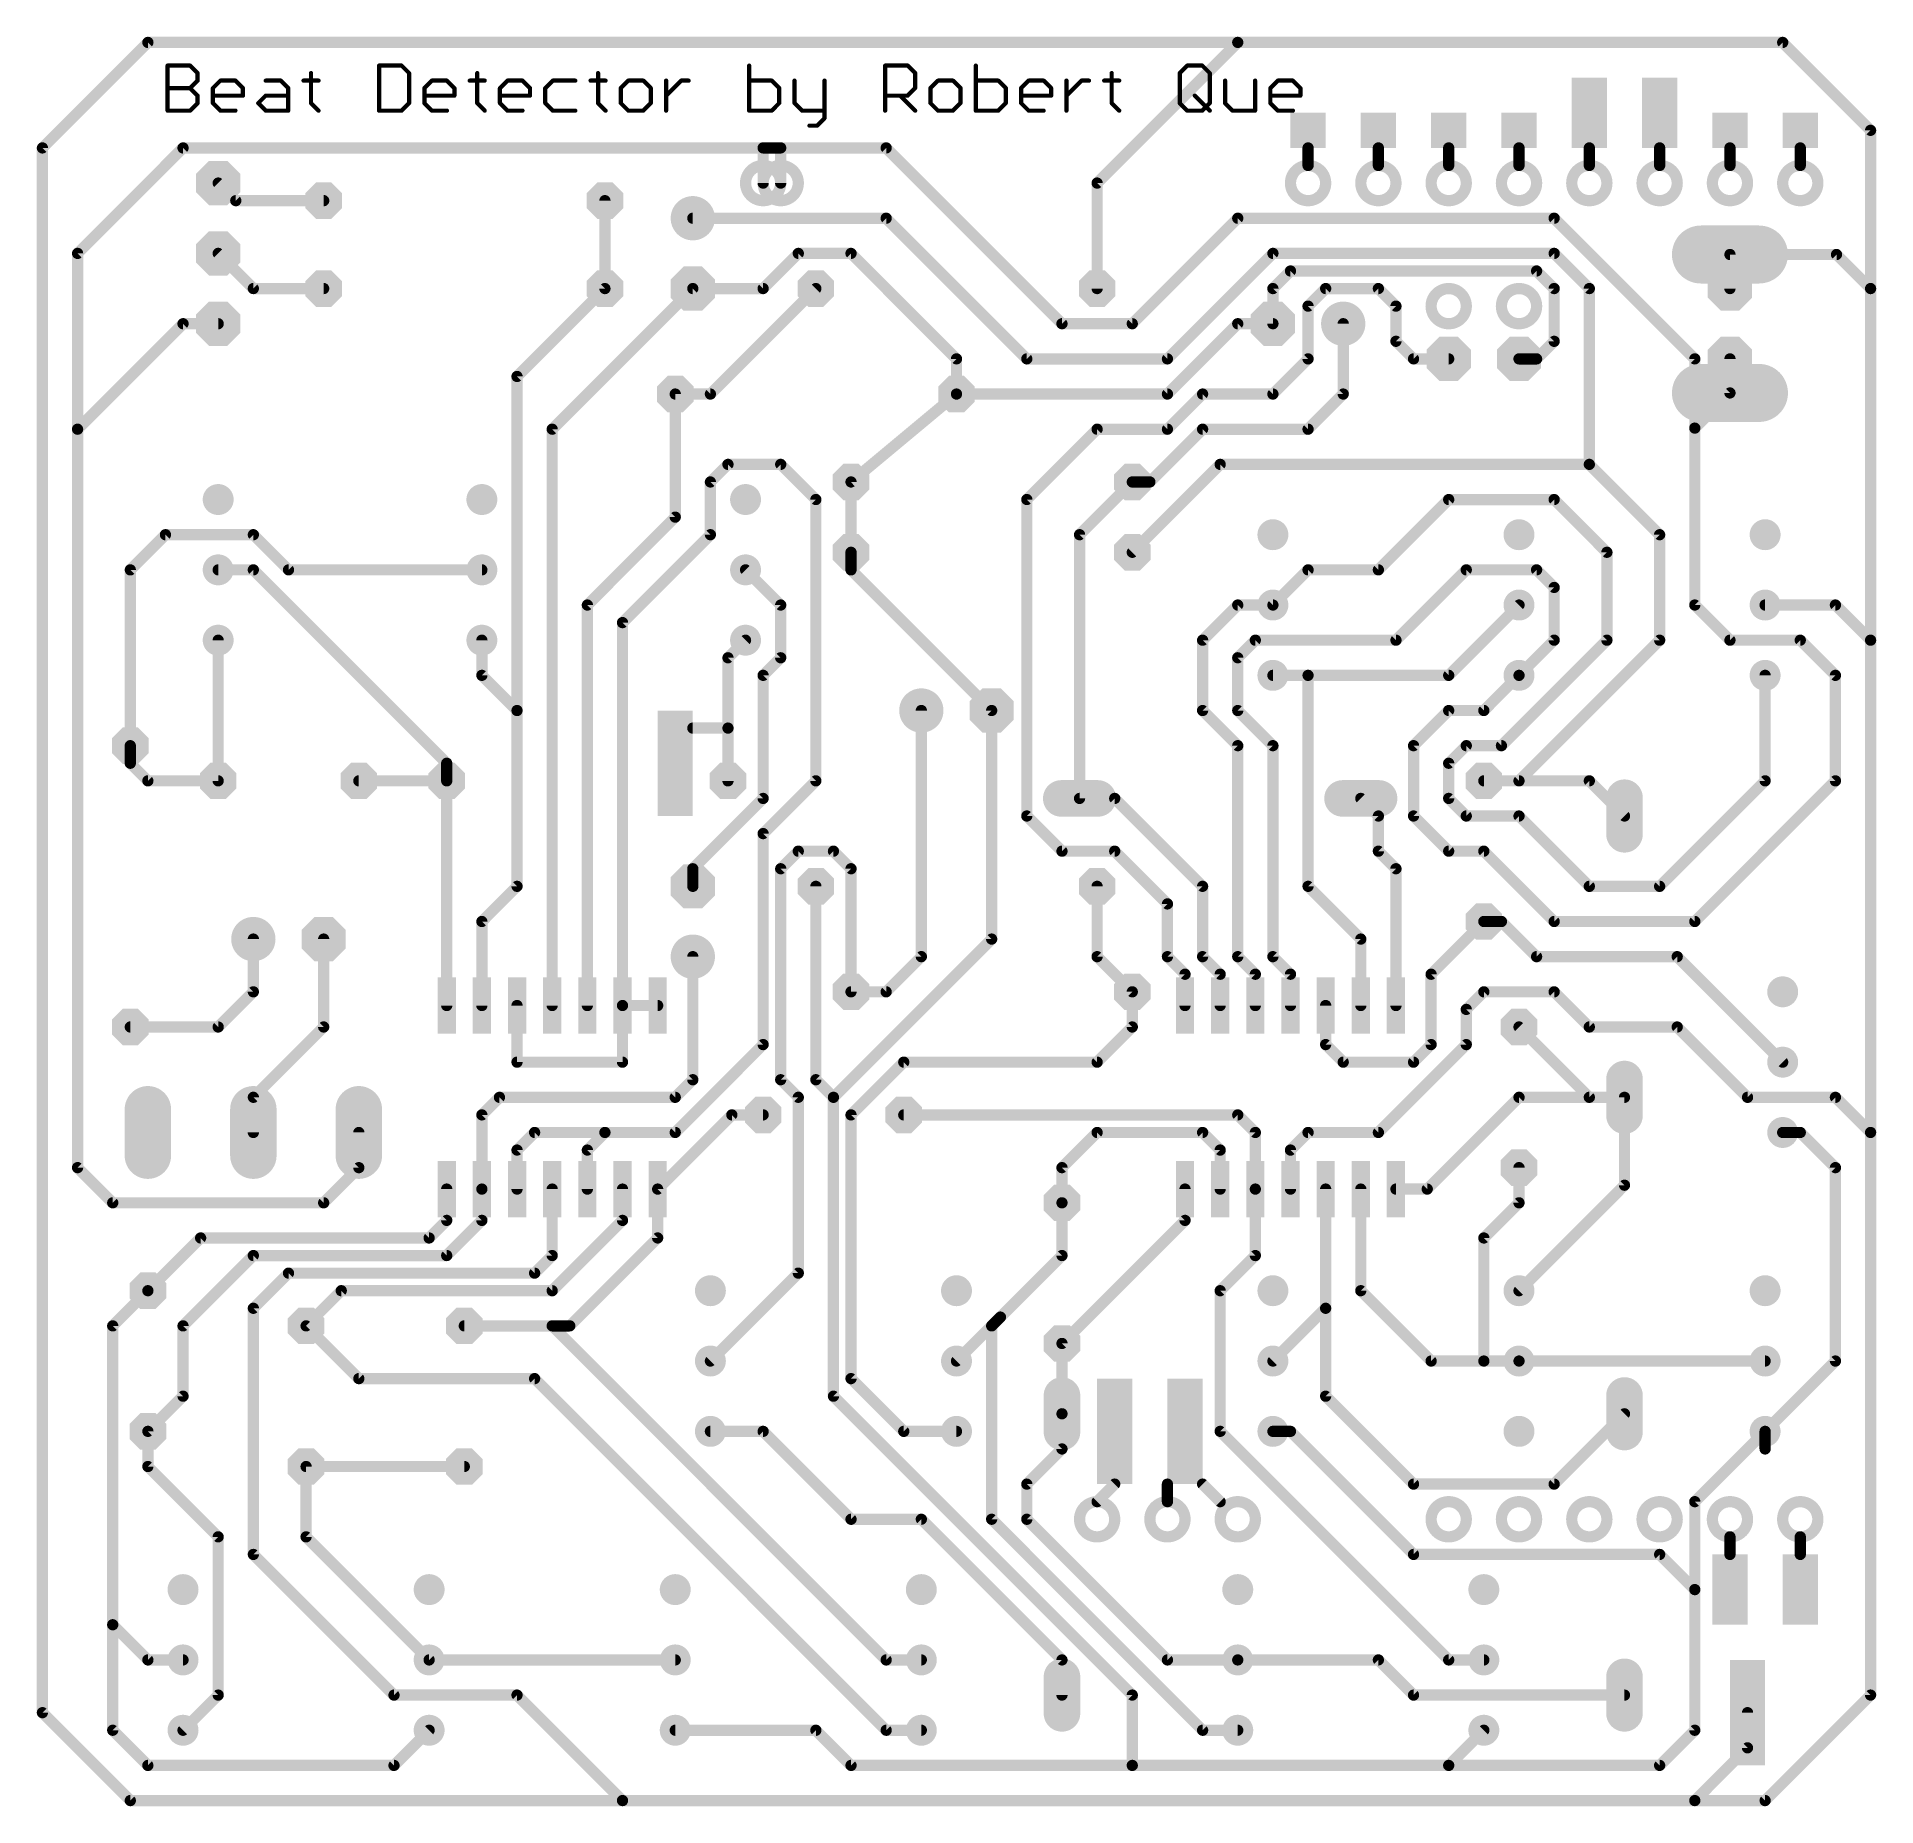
# Model space of a CAD drawing. Extents: x 30.3 to 96.7, y 25.2 to 89.1.
import ezdxf

# ---------------------------------------------------------------- set-up
doc = ezdxf.new("R2010")
doc.units = 0
doc.layers.add('1', color=14, linetype='CONTINUOUS')
doc.layers.add('17', color=94, linetype='CONTINUOUS')

# ---------------------------------------------------------------- blocks, each defined once
blk = doc.blocks.new('RECT')
blk.add_solid([(-0.5, -0.5), (0.5, -0.5), (-0.5, 0.5), (0.5, 0.5)])
blk = doc.blocks.new('OCTAGONP')
at = {"const_width": 0.5}
blk.add_lwpolyline([(-0.25, -0.1036), (-0.25, 0.1036), (-0.1036, 0.25), (0.1036, 0.25), (0.25, 0.1036), (0.25, -0.1036), (0.1036, -0.25), (-0.1036, -0.25), (-0.25, -0.1036), (-0.25, 0.1036)], dxfattribs=at)
blk = doc.blocks.new('ROUNDP')
at = {"const_width": 0.5}
blk.add_lwpolyline([(0, -0.25, 1), (0, 0.25, 1), (0, -0.25)], format="xyb", dxfattribs=at)
blk = doc.blocks.new('LONGP100')
at = {"const_width": 1}
blk.add_lwpolyline([(-0.5, 0), (0.5, 0)], dxfattribs=at)
at = {"const_width": 0.5}
for points in [[(-0.5, 0.25, 1), (-0.5, -0.25)], [(0.5, -0.25, 1), (0.5, 0.25)]]:
    blk.add_lwpolyline(points, format="xyb", dxfattribs=at)

msp = doc.modelspace()

# ---------------------------------------------------------------- linework, layer by layer
at = {"layer": '1'}
for points, const_width in [([(30.48, 85.09), (34.29, 88.9)], 0.4064), ([(73.66, 88.9), (34.29, 88.9)], 0.4064), ([(68.58, 83.82), (73.66, 88.9)], 0.4064), ([(93.345, 88.9), (73.66, 88.9)], 0.4064), ([(93.345, 88.9), (96.52, 85.725)], 0.4064), ([(35.0012, 86.4362), (35.0012, 88.0632)], 0.1524), ([(35.0012, 88.0632), (35.8147, 88.0632)], 0.1524), ([(35.8147, 88.0632), (36.0859, 87.792)], 0.1524), ([(36.0859, 87.792), (36.0859, 87.5209)], 0.1524), ([(40.1838, 87.792), (40.1838, 86.7074)], 0.1524), ([(42.6413, 88.0632), (42.6413, 86.4362)], 0.1524), ([(43.4548, 88.0632), (42.6413, 88.0632)], 0.1524), ([(43.7259, 87.792), (43.4548, 88.0632)], 0.1524), ([(43.7259, 86.7074), (43.7259, 87.792)], 0.1524), ([(46.1867, 87.792), (46.1867, 86.7074)], 0.1524), ([(50.5525, 87.792), (50.5525, 86.7074)], 0.1524), ([(56.0114, 88.0632), (56.0114, 86.4362)], 0.1524), ([(60.9228, 86.4362), (60.9228, 88.0632)], 0.1524), ([(60.9228, 88.0632), (61.7363, 88.0632)], 0.1524), ([(61.7363, 88.0632), (62.0075, 87.792)], 0.1524), ([(62.0075, 87.792), (62.0075, 87.2497)], 0.1524), ([(64.1972, 88.0632), (64.1972, 86.4362)], 0.1524), ([(69.1069, 87.792), (69.1069, 86.7074)], 0.1524), ([(71.5644, 87.792), (71.8355, 88.0632)], 0.1524), ([(71.5644, 86.7074), (71.5644, 87.792)], 0.1524), ([(71.8355, 88.0632), (72.3779, 88.0632)], 0.1524), ([(72.3779, 88.0632), (72.649, 87.792)], 0.1524), ([(72.649, 87.792), (72.649, 86.7074)], 0.1524), ([(35.0012, 87.2497), (35.8147, 87.2497)], 0.1524), ([(36.0859, 87.5209), (35.8147, 87.2497)], 0.1524), ([(35.8147, 87.2497), (36.0859, 86.9785)], 0.1524), ([(36.0859, 86.9785), (36.0859, 86.7074)], 0.1524), ([(36.6384, 87.2497), (36.9095, 87.5209)], 0.1524), ([(36.6384, 86.7074), (36.6384, 87.2497)], 0.1524), ([(37.723, 86.9785), (36.6384, 86.9785)], 0.1524), ([(36.9095, 87.5209), (37.4519, 87.5209)], 0.1524), ([(37.4519, 87.5209), (37.723, 87.2497)], 0.1524), ([(37.723, 87.2497), (37.723, 86.9785)], 0.1524), ([(38.2755, 86.7074), (38.5467, 86.9785)], 0.1524), ([(38.5467, 87.5209), (39.089, 87.5209)], 0.1524), ([(38.5467, 86.9785), (39.3602, 86.9785)], 0.1524), ([(39.089, 87.5209), (39.3602, 87.2497)], 0.1524), ([(39.3602, 87.2497), (39.3602, 86.4362)], 0.1524), ([(39.9127, 87.5209), (40.455, 87.5209)], 0.1524), ([(44.2784, 87.2497), (44.5496, 87.5209)], 0.1524), ([(44.2784, 86.7074), (44.2784, 87.2497)], 0.1524), ([(45.3631, 86.9785), (44.2784, 86.9785)], 0.1524), ([(44.5496, 87.5209), (45.0919, 87.5209)], 0.1524), ([(45.0919, 87.5209), (45.3631, 87.2497)], 0.1524), ([(45.3631, 87.2497), (45.3631, 86.9785)], 0.1524), ([(45.9156, 87.5209), (46.4579, 87.5209)], 0.1524), ([(47.007, 87.2497), (47.2782, 87.5209)], 0.1524), ([(47.007, 86.7074), (47.007, 87.2497)], 0.1524), ([(48.0917, 86.9785), (47.007, 86.9785)], 0.1524), ([(47.2782, 87.5209), (47.8205, 87.5209)], 0.1524), ([(47.8205, 87.5209), (48.0917, 87.2497)], 0.1524), ([(48.0917, 87.2497), (48.0917, 86.9785)], 0.1524), ([(48.9153, 87.5209), (48.6442, 87.2497)], 0.1524), ([(48.6442, 87.2497), (48.6442, 86.7074)], 0.1524), ([(49.7288, 87.5209), (48.9153, 87.5209)], 0.1524), ([(50.2813, 87.5209), (50.8237, 87.5209)], 0.1524), ([(51.6439, 87.5209), (51.3728, 87.2497)], 0.1524), ([(51.3728, 87.2497), (51.3728, 86.7074)], 0.1524), ([(52.1863, 87.5209), (51.6439, 87.5209)], 0.1524), ([(52.4574, 87.2497), (52.1863, 87.5209)], 0.1524), ([(52.4574, 86.7074), (52.4574, 87.2497)], 0.1524), ([(53.0099, 86.4362), (53.0099, 87.5209)], 0.1524), ([(53.0099, 86.9785), (53.5522, 87.5209)], 0.1524), ([(53.5522, 87.5209), (53.8234, 87.5209)], 0.1524), ([(56.8249, 87.5209), (56.0114, 87.5209)], 0.1524), ([(57.096, 87.2497), (56.8249, 87.5209)], 0.1524), ([(57.096, 86.7074), (57.096, 87.2497)], 0.1524), ([(57.6485, 87.5209), (57.6485, 86.7074)], 0.1524), ([(58.7332, 87.5209), (58.7332, 86.165)], 0.1524), ([(61.7363, 86.9785), (60.9228, 86.9785)], 0.1524), ([(61.4652, 86.9785), (62.0075, 86.4362)], 0.1524), ([(62.0075, 87.2497), (61.7363, 86.9785)], 0.1524), ([(62.8312, 87.5209), (62.56, 87.2497)], 0.1524), ([(62.56, 87.2497), (62.56, 86.7074)], 0.1524), ([(63.3735, 87.5209), (62.8312, 87.5209)], 0.1524), ([(63.6447, 87.2497), (63.3735, 87.5209)], 0.1524), ([(63.6447, 86.7074), (63.6447, 87.2497)], 0.1524), ([(65.0106, 87.5209), (64.1972, 87.5209)], 0.1524), ([(65.2818, 87.2497), (65.0106, 87.5209)], 0.1524), ([(65.2818, 86.7074), (65.2818, 87.2497)], 0.1524), ([(65.8343, 87.2497), (66.1055, 87.5209)], 0.1524), ([(65.8343, 86.7074), (65.8343, 87.2497)], 0.1524), ([(66.919, 86.9785), (65.8343, 86.9785)], 0.1524), ([(66.1055, 87.5209), (66.6478, 87.5209)], 0.1524), ([(66.6478, 87.5209), (66.919, 87.2497)], 0.1524), ([(66.919, 87.2497), (66.919, 86.9785)], 0.1524), ([(67.4715, 86.4362), (67.4715, 87.5209)], 0.1524), ([(67.4715, 86.9785), (68.0138, 87.5209)], 0.1524), ([(68.0138, 87.5209), (68.285, 87.5209)], 0.1524), ([(68.8358, 87.5209), (69.3781, 87.5209)], 0.1524), ([(72.1067, 86.9785), (72.649, 86.4362)], 0.1524), ([(73.2015, 87.5209), (73.2015, 86.7074)], 0.1524), ([(74.2862, 86.4362), (74.2862, 87.5209)], 0.1524), ([(74.8387, 87.2497), (75.1098, 87.5209)], 0.1524), ([(74.8387, 86.7074), (74.8387, 87.2497)], 0.1524), ([(75.9233, 86.9785), (74.8387, 86.9785)], 0.1524), ([(75.1098, 87.5209), (75.6522, 87.5209)], 0.1524), ([(75.6522, 87.5209), (75.9233, 87.2497)], 0.1524), ([(75.9233, 87.2497), (75.9233, 86.9785)], 0.1524), ([(35.8147, 86.4362), (35.0012, 86.4362)], 0.1524), ([(36.0859, 86.7074), (35.8147, 86.4362)], 0.1524), ([(36.9095, 86.4362), (36.6384, 86.7074)], 0.1524), ([(37.4519, 86.4362), (36.9095, 86.4362)], 0.1524), ([(38.5467, 86.4362), (38.2755, 86.7074)], 0.1524), ([(39.3602, 86.4362), (38.5467, 86.4362)], 0.1524), ([(40.1838, 86.7074), (40.455, 86.4362)], 0.1524), ([(42.6413, 86.4362), (43.4548, 86.4362)], 0.1524), ([(43.4548, 86.4362), (43.7259, 86.7074)], 0.1524), ([(44.5496, 86.4362), (44.2784, 86.7074)], 0.1524), ([(45.0919, 86.4362), (44.5496, 86.4362)], 0.1524), ([(46.1867, 86.7074), (46.4579, 86.4362)], 0.1524), ([(47.2782, 86.4362), (47.007, 86.7074)], 0.1524), ([(47.8205, 86.4362), (47.2782, 86.4362)], 0.1524), ([(48.6442, 86.7074), (48.9153, 86.4362)], 0.1524), ([(48.9153, 86.4362), (49.7288, 86.4362)], 0.1524), ([(50.5525, 86.7074), (50.8237, 86.4362)], 0.1524), ([(51.3728, 86.7074), (51.6439, 86.4362)], 0.1524), ([(51.6439, 86.4362), (52.1863, 86.4362)], 0.1524), ([(52.1863, 86.4362), (52.4574, 86.7074)], 0.1524), ([(56.0114, 86.4362), (56.8249, 86.4362)], 0.1524), ([(56.8249, 86.4362), (57.096, 86.7074)], 0.1524), ([(57.6485, 86.7074), (57.9197, 86.4362)], 0.1524), ([(57.9197, 86.4362), (58.7332, 86.4362)], 0.1524), ([(62.56, 86.7074), (62.8312, 86.4362)], 0.1524), ([(62.8312, 86.4362), (63.3735, 86.4362)], 0.1524), ([(63.3735, 86.4362), (63.6447, 86.7074)], 0.1524), ([(64.1972, 86.4362), (65.0106, 86.4362)], 0.1524), ([(65.0106, 86.4362), (65.2818, 86.7074)], 0.1524), ([(66.1055, 86.4362), (65.8343, 86.7074)], 0.1524), ([(66.6478, 86.4362), (66.1055, 86.4362)], 0.1524), ([(69.1069, 86.7074), (69.3781, 86.4362)], 0.1524), ([(71.8355, 86.4362), (71.5644, 86.7074)], 0.1524), ([(72.3779, 86.4362), (71.8355, 86.4362)], 0.1524), ([(72.649, 86.7074), (72.3779, 86.4362)], 0.1524), ([(73.2015, 86.7074), (73.4727, 86.4362)], 0.1524), ([(73.4727, 86.4362), (74.2862, 86.4362)], 0.1524), ([(75.1098, 86.4362), (74.8387, 86.7074)], 0.1524), ([(75.6522, 86.4362), (75.1098, 86.4362)], 0.1524), ([(58.462, 85.8939), (58.1909, 85.8939)], 0.1524), ([(58.7332, 86.165), (58.462, 85.8939)], 0.1524), ([(96.52, 80.01), (96.52, 85.725)], 0.4064), ([(30.48, 28.575), (30.48, 85.09)], 0.4064), ([(31.75, 81.28), (35.56, 85.09)], 0.4064), ([(35.56, 85.09), (56.515, 85.09)], 0.4064), ([(56.515, 85.09), (57.15, 85.09)], 0.4064), ([(56.515, 85.09), (56.515, 83.82)], 0.4064), ([(57.15, 85.09), (60.96, 85.09)], 0.4064), ([(57.15, 85.09), (57.15, 83.82)], 0.4064), ([(60.96, 85.09), (67.31, 78.74)], 0.4064), ([(76.2, 85.09), (76.2, 84.455)], 0.4064), ([(78.74, 85.09), (78.74, 84.455)], 0.4064), ([(81.28, 85.09), (81.28, 84.455)], 0.4064), ([(83.82, 85.09), (83.82, 84.455)], 0.4064), ([(86.36, 85.09), (86.36, 84.455)], 0.4064), ([(88.9, 85.09), (88.9, 84.455)], 0.4064), ([(91.44, 85.09), (91.44, 84.455)], 0.4064), ([(93.98, 85.09), (93.98, 84.455)], 0.4064), ([(37.465, 83.185), (36.83, 83.82)], 0.4064), ([(68.58, 80.01), (68.58, 83.82)], 0.4064), ([(40.64, 83.185), (37.465, 83.185)], 0.4064), ([(50.8, 83.185), (50.8, 80.01)], 0.4064), ([(53.975, 82.55), (60.96, 82.55)], 0.4064), ([(60.96, 82.55), (66.04, 77.47)], 0.4064), ([(73.66, 82.55), (69.85, 78.74)], 0.4064), ([(85.09, 82.55), (73.66, 82.55)], 0.4064), ([(90.17, 77.47), (85.09, 82.55)], 0.4064), ([(31.75, 74.93), (31.75, 81.28)], 0.4064), ([(38.1, 80.01), (36.83, 81.28)], 0.4064), ([(56.515, 80.01), (57.785, 81.28)], 0.4064), ([(57.785, 81.28), (59.69, 81.28)], 0.4064), ([(59.69, 81.28), (63.5, 77.47)], 0.4064), ([(71.12, 77.47), (74.93, 81.28)], 0.4064), ([(74.93, 81.28), (85.09, 81.28)], 0.4064), ([(85.09, 81.28), (86.36, 80.01)], 0.4064), ([(91.44, 81.24), (95.29, 81.24)], 0.4064), ([(91.44, 80.01), (91.44, 81.24)], 0.4064), ([(95.29, 81.24), (96.52, 80.01)], 0.4064), ([(75.565, 80.645), (74.93, 80.01)], 0.4064), ([(75.565, 80.645), (84.455, 80.645)], 0.4064), ([(84.455, 80.645), (85.09, 80.01)], 0.4064), ([(40.64, 80.01), (38.1, 80.01)], 0.4064), ([(47.625, 76.835), (50.8, 80.01)], 0.4064), ([(53.975, 80.01), (48.895, 74.93)], 0.4064), ([(53.975, 80.01), (56.515, 80.01)], 0.4064), ([(58.42, 80.01), (54.61, 76.2)], 0.4064), ([(74.93, 80.01), (74.93, 78.74)], 0.4064), ([(76.2, 79.375), (76.835, 80.01)], 0.4064), ([(76.835, 80.01), (78.74, 80.01)], 0.4064), ([(78.74, 80.01), (79.375, 79.375)], 0.4064), ([(85.09, 80.01), (85.09, 78.105)], 0.4064), ([(86.36, 80.01), (86.36, 73.66)], 0.4064), ([(96.52, 67.31), (96.52, 80.01)], 0.4064), ([(76.2, 77.47), (76.2, 79.375)], 0.4064), ([(79.375, 79.375), (79.375, 78.105)], 0.4064), ([(35.56, 78.74), (31.75, 74.93)], 0.4064), ([(36.83, 78.74), (35.56, 78.74)], 0.4064), ([(67.31, 78.74), (69.85, 78.74)], 0.4064), ([(73.66, 78.74), (71.12, 76.2)], 0.4064), ([(74.93, 78.74), (73.66, 78.74)], 0.4064), ([(77.47, 76.2), (77.47, 78.74)], 0.4064), ([(79.375, 78.105), (80.01, 77.47)], 0.4064), ([(85.09, 78.105), (84.455, 77.47)], 0.4064), ([(63.5, 77.47), (63.5, 76.2)], 0.4064), ([(66.04, 77.47), (71.12, 77.47)], 0.4064), ([(74.93, 76.2), (76.2, 77.47)], 0.4064), ([(80.01, 77.47), (81.28, 77.47)], 0.4064), ([(84.455, 77.47), (83.82, 77.47)], 0.4064), ([(90.17, 74.97), (90.17, 77.47)], 0.4064), ([(91.44, 77.47), (91.44, 76.24)], 0.4064), ([(47.625, 64.77), (47.625, 76.835)], 0.4064), ([(90.17, 74.97), (91.44, 76.24)], 0.4064), ([(53.34, 76.2), (53.34, 71.755)], 0.4064), ([(54.61, 76.2), (53.34, 76.2)], 0.4064), ([(63.5, 76.2), (59.69, 73.025)], 0.4064), ([(71.12, 76.2), (63.5, 76.2)], 0.4064), ([(71.12, 74.93), (72.39, 76.2)], 0.4064), ([(72.39, 76.2), (74.93, 76.2)], 0.4064), ([(76.2, 74.93), (77.47, 76.2)], 0.4064), ([(31.75, 48.26), (31.75, 74.93)], 0.4064), ([(48.895, 54.1147), (48.895, 74.93)], 0.4064), ([(68.58, 74.93), (66.04, 72.39)], 0.4064), ([(71.12, 74.93), (68.58, 74.93)], 0.4064), ([(70.485, 73.025), (72.39, 74.93)], 0.4064), ([(72.39, 74.93), (76.2, 74.93)], 0.4064), ([(90.17, 74.97), (90.17, 68.58)], 0.4064), ([(55.245, 73.66), (54.61, 73.025)], 0.4064), ([(57.15, 73.66), (55.245, 73.66)], 0.4064), ([(58.42, 72.39), (57.15, 73.66)], 0.4064), ([(73.025, 73.66), (69.85, 70.485)], 0.4064), ([(86.36, 73.66), (73.025, 73.66)], 0.4064), ([(88.9, 71.12), (86.36, 73.66)], 0.4064), ([(54.61, 73.025), (54.61, 71.12)], 0.4064), ([(59.69, 70.485), (59.69, 73.025)], 0.4064), ([(67.945, 71.12), (69.85, 73.025)], 0.4064), ([(69.85, 73.025), (70.485, 73.025)], 0.4064), ([(58.42, 62.23), (58.42, 72.39)], 0.4064), ([(66.04, 60.96), (66.04, 72.39)], 0.4064), ([(81.28, 72.39), (78.74, 69.85)], 0.4064), ([(85.09, 72.39), (81.28, 72.39)], 0.4064), ([(86.995, 70.485), (85.09, 72.39)], 0.4064), ([(53.34, 71.755), (50.165, 68.58)], 0.4064), ([(34.925, 71.12), (33.655, 69.85)], 0.4064), ([(38.1, 71.12), (34.925, 71.12)], 0.4064), ([(39.37, 69.85), (38.1, 71.12)], 0.4064), ([(54.61, 71.12), (51.435, 67.945)], 0.4064), ([(67.945, 61.595), (67.945, 71.12)], 0.4064), ([(88.9, 67.31), (88.9, 71.12)], 0.4064), ([(59.69, 70.485), (59.69, 69.85)], 0.4064), ([(86.995, 67.31), (86.995, 70.485)], 0.4064), ([(33.655, 69.85), (33.655, 63.5)], 0.4064), ([(36.83, 69.85), (38.1, 69.85)], 0.4064), ([(38.1, 69.85), (45.085, 62.865)], 0.4064), ([(46.355, 69.85), (39.37, 69.85)], 0.4064), ([(57.15, 68.58), (55.88, 69.85)], 0.4064), ([(59.69, 69.85), (64.77, 64.77)], 0.4064), ([(76.2, 69.85), (74.93, 68.58)], 0.4064), ([(78.74, 69.85), (76.2, 69.85)], 0.4064), ([(79.375, 67.31), (81.915, 69.85)], 0.4064), ([(81.915, 69.85), (84.455, 69.85)], 0.4064), ([(84.455, 69.85), (85.09, 69.215)], 0.4064), ([(85.09, 69.215), (85.09, 67.31)], 0.4064), ([(50.165, 68.58), (50.165, 54.1147)], 0.4064), ([(57.15, 66.675), (57.15, 68.58)], 0.4064), ([(72.39, 67.31), (73.66, 68.58)], 0.4064), ([(73.66, 68.58), (74.93, 68.58)], 0.4064), ([(81.28, 66.04), (83.82, 68.58)], 0.4064), ([(90.17, 68.58), (91.44, 67.31)], 0.4064), ([(92.71, 68.58), (95.25, 68.58)], 0.4064), ([(95.25, 68.58), (96.52, 67.31)], 0.4064), ([(51.435, 54.1147), (51.435, 67.945)], 0.4064), ([(36.83, 67.31), (36.83, 62.23)], 0.4064), ([(46.355, 67.31), (46.355, 66.04)], 0.4064), ([(55.245, 66.675), (55.88, 67.31)], 0.4064), ([(72.39, 64.77), (72.39, 67.31)], 0.4064), ([(73.66, 66.675), (74.295, 67.31)], 0.4064), ([(74.295, 67.31), (79.375, 67.31)], 0.4064), ([(83.185, 63.5), (86.995, 67.31)], 0.4064), ([(85.09, 67.31), (83.82, 66.04)], 0.4064), ([(83.82, 62.23), (88.9, 67.31)], 0.4064), ([(91.44, 67.31), (93.98, 67.31)], 0.4064), ([(93.98, 67.31), (95.25, 66.04)], 0.4064), ([(96.52, 67.31), (96.52, 49.53)], 0.4064), ([(55.245, 64.135), (55.245, 66.675)], 0.4064), ([(56.515, 66.04), (57.15, 66.675)], 0.4064), ([(73.66, 64.77), (73.66, 66.675)], 0.4064), ([(46.355, 66.04), (47.625, 64.77)], 0.4064), ([(56.515, 61.595), (56.515, 66.04)], 0.4064), ([(76.2, 66.04), (74.93, 66.04)], 0.4064), ([(76.2, 58.42), (76.2, 66.04)], 0.4064), ([(76.2, 66.04), (81.28, 66.04)], 0.4064), ([(82.55, 64.77), (83.82, 66.04)], 0.4064), ([(92.71, 66.04), (92.71, 62.23)], 0.4064), ([(95.25, 66.04), (95.25, 62.23)], 0.4064), ([(47.625, 58.42), (47.625, 64.77)], 0.4064), ([(62.23, 55.88), (62.23, 64.77)], 0.4064), ([(64.77, 64.77), (64.77, 56.515)], 0.4064), ([(73.66, 63.5), (72.39, 64.77)], 0.4064), ([(74.93, 63.5), (73.66, 64.77)], 0.4064), ([(80.01, 63.5), (81.28, 64.77)], 0.4064), ([(81.28, 64.77), (82.55, 64.77)], 0.4064), ([(55.245, 64.135), (53.975, 64.135)], 0.4064), ([(55.245, 62.23), (55.245, 64.135)], 0.4064), ([(33.655, 63.5), (33.655, 62.865)], 0.4064), ([(73.66, 55.88), (73.66, 63.5)], 0.4064), ([(74.93, 55.88), (74.93, 63.5)], 0.4064), ([(80.01, 60.96), (80.01, 63.5)], 0.4064), ([(81.28, 62.865), (81.915, 63.5)], 0.4064), ([(81.915, 63.5), (83.185, 63.5)], 0.4064), ([(33.655, 62.865), (34.29, 62.23)], 0.4064), ([(45.085, 62.865), (45.085, 62.23)], 0.4064), ([(81.28, 61.595), (81.28, 62.865)], 0.4064), ([(34.29, 62.23), (36.83, 62.23)], 0.4064), ([(45.085, 62.23), (41.91, 62.23)], 0.4064), ([(45.085, 54.1147), (45.085, 62.23)], 0.4064), ([(53.975, 59.055), (56.515, 61.595)], 0.4064), ([(56.515, 60.325), (58.42, 62.23)], 0.4064), ([(69.215, 61.595), (67.945, 61.595)], 0.4064), ([(72.39, 58.42), (69.215, 61.595)], 0.4064), ([(78.74, 60.96), (78.105, 61.595)], 0.4064), ([(81.915, 60.96), (81.28, 61.595)], 0.4064), ([(82.55, 62.23), (86.36, 62.23)], 0.4064), ([(82.55, 62.23), (83.82, 62.23)], 0.4064), ([(86.36, 62.23), (87.63, 60.96)], 0.4064), ([(92.71, 62.23), (88.9, 58.42)], 0.4064), ([(95.25, 62.23), (90.17, 57.15)], 0.4064), ([(67.31, 59.69), (66.04, 60.96)], 0.4064), ([(78.74, 59.69), (78.74, 60.96)], 0.4064), ([(81.28, 59.69), (80.01, 60.96)], 0.4064), ([(83.82, 60.96), (81.915, 60.96)], 0.4064), ([(86.36, 58.42), (83.82, 60.96)], 0.4064), ([(56.515, 52.705), (56.515, 60.325)], 0.4064), ([(57.785, 59.69), (57.15, 59.055)], 0.4064), ([(59.055, 59.69), (57.785, 59.69)], 0.4064), ([(59.69, 59.055), (59.055, 59.69)], 0.4064), ([(69.215, 59.69), (67.31, 59.69)], 0.4064), ([(71.12, 57.785), (69.215, 59.69)], 0.4064), ([(79.375, 59.055), (78.74, 59.69)], 0.4064), ([(82.55, 59.69), (81.28, 59.69)], 0.4064), ([(85.09, 57.15), (82.55, 59.69)], 0.4064), ([(53.975, 58.42), (53.975, 59.055)], 0.4064), ([(57.15, 59.055), (57.15, 51.435)], 0.4064), ([(59.69, 54.61), (59.69, 59.055)], 0.4064), ([(79.375, 54.1147), (79.375, 59.055)], 0.4064), ([(46.355, 57.15), (47.625, 58.42)], 0.4064), ([(58.42, 58.42), (58.42, 51.435)], 0.4064), ([(68.58, 58.42), (68.58, 55.88)], 0.4064), ([(72.39, 55.88), (72.39, 58.42)], 0.4064), ([(78.105, 56.515), (76.2, 58.42)], 0.4064), ([(88.9, 58.42), (86.36, 58.42)], 0.4064), ([(71.12, 55.88), (71.12, 57.785)], 0.4064), ([(46.355, 54.1147), (46.355, 57.15)], 0.4064), ([(80.645, 55.245), (82.55, 57.15)], 0.4064), ([(82.55, 57.15), (83.185, 57.15)], 0.4064), ([(83.185, 57.15), (84.455, 55.88)], 0.4064), ([(90.17, 57.15), (85.09, 57.15)], 0.4064), ([(38.1, 56.515), (38.1, 54.61)], 0.4064), ([(40.64, 56.515), (40.64, 53.34)], 0.4064), ([(64.77, 56.515), (59.055, 50.8)], 0.4064), ([(78.105, 54.1147), (78.105, 56.515)], 0.4064), ([(53.975, 55.88), (53.975, 51.435)], 0.4064), ([(60.96, 54.61), (62.23, 55.88)], 0.4064), ([(68.58, 55.88), (69.85, 54.61)], 0.4064), ([(71.755, 55.245), (71.12, 55.88)], 0.4064), ([(73.025, 55.245), (72.39, 55.88)], 0.4064), ([(74.295, 55.245), (73.66, 55.88)], 0.4064), ([(75.565, 55.245), (74.93, 55.88)], 0.4064), ([(84.455, 55.88), (89.535, 55.88)], 0.4064), ([(89.535, 55.88), (93.345, 52.07)], 0.4064), ([(71.755, 54.1147), (71.755, 55.245)], 0.4064), ([(73.025, 54.1147), (73.025, 55.245)], 0.4064), ([(74.295, 54.1147), (74.295, 55.245)], 0.4064), ([(75.565, 54.1147), (75.565, 55.245)], 0.4064), ([(80.645, 52.705), (80.645, 55.245)], 0.4064), ([(38.1, 54.61), (36.83, 53.34)], 0.4064), ([(59.69, 54.61), (60.96, 54.61)], 0.4064), ([(69.85, 53.34), (69.85, 54.61)], 0.4064), ([(81.915, 53.975), (82.55, 54.61)], 0.4064), ([(82.55, 54.61), (85.09, 54.61)], 0.4064), ([(85.09, 54.61), (86.36, 53.34)], 0.4064), ([(47.625, 54.1147), (47.625, 52.07)], 0.4064), ([(51.435, 52.07), (51.435, 54.1147)], 0.4064), ([(51.435, 54.1147), (52.705, 54.1147)], 0.4064), ([(76.835, 54.1147), (76.835, 52.705)], 0.4064), ([(81.915, 52.705), (81.915, 53.975)], 0.4064), ([(36.83, 53.34), (33.655, 53.34)], 0.4064), ([(40.64, 53.34), (38.1, 50.8)], 0.4064), ([(68.58, 52.07), (69.85, 53.34)], 0.4064), ([(83.82, 53.34), (86.36, 50.8)], 0.4064), ([(86.36, 53.34), (89.535, 53.34)], 0.4064), ([(89.535, 53.34), (92.075, 50.8)], 0.4064), ([(53.34, 49.53), (56.515, 52.705)], 0.4064), ([(76.835, 52.705), (77.47, 52.07)], 0.4064), ([(78.74, 49.53), (81.915, 52.705)], 0.4064), ([(80.01, 52.07), (80.645, 52.705)], 0.4064), ([(47.625, 52.07), (51.435, 52.07)], 0.4064), ([(59.69, 50.165), (61.595, 52.07)], 0.4064), ([(61.595, 52.07), (68.58, 52.07)], 0.4064), ([(77.47, 52.07), (80.01, 52.07)], 0.4064), ([(53.975, 51.435), (53.34, 50.8)], 0.4064), ([(57.15, 51.435), (57.785, 50.8)], 0.4064), ([(58.42, 51.435), (59.055, 50.8)], 0.4064), ([(38.1, 50.8), (38.1, 49.53)], 0.4064), ([(46.355, 50.165), (46.99, 50.8)], 0.4064), ([(46.99, 50.8), (53.34, 50.8)], 0.4064), ([(57.785, 50.8), (57.785, 44.45)], 0.4064), ([(59.055, 50.8), (59.055, 40.005)], 0.4064), ([(80.5053, 47.4853), (83.82, 50.8)], 0.4064), ([(83.82, 50.8), (87.63, 50.8)], 0.4064), ([(86.36, 50.8), (87.63, 50.8)], 0.4064), ([(87.63, 50.8), (87.63, 47.625)], 0.4064), ([(92.075, 50.8), (95.25, 50.8)], 0.4064), ([(96.52, 49.53), (95.25, 50.8)], 0.4064), ([(46.355, 47.4853), (46.355, 50.165)], 0.4064), ([(55.3847, 50.165), (52.705, 47.4853)], 0.4064), ([(56.515, 50.165), (55.3847, 50.165)], 0.4064), ([(59.69, 40.64), (59.69, 50.165)], 0.4064), ([(73.66, 50.165), (61.595, 50.165)], 0.4064), ([(74.295, 49.53), (73.66, 50.165)], 0.4064), ([(41.91, 49.53), (41.91, 48.26)], 0.4064), ([(47.625, 48.895), (48.26, 49.53)], 0.4064), ([(48.26, 49.53), (50.8, 49.53)], 0.4064), ([(50.8, 49.53), (50.165, 48.895)], 0.4064), ([(53.34, 49.53), (50.8, 49.53)], 0.4064), ([(68.58, 49.53), (67.31, 48.26)], 0.4064), ([(72.39, 49.53), (68.58, 49.53)], 0.4064), ([(73.025, 48.895), (72.39, 49.53)], 0.4064), ([(74.295, 47.4853), (74.295, 49.53)], 0.4064), ([(75.565, 48.895), (76.2, 49.53)], 0.4064), ([(76.2, 49.53), (78.74, 49.53)], 0.4064), ([(93.345, 49.53), (93.98, 49.53)], 0.4064), ([(93.98, 49.53), (95.25, 48.26)], 0.4064), ([(96.52, 29.21), (96.52, 49.53)], 0.4064), ([(47.625, 47.4853), (47.625, 48.895)], 0.4064), ([(50.165, 48.895), (50.165, 47.4853)], 0.4064), ([(73.025, 47.4853), (73.025, 48.895)], 0.4064), ([(75.565, 47.4853), (75.565, 48.895)], 0.4064), ([(33.02, 46.99), (31.75, 48.26)], 0.4064), ([(41.91, 48.26), (40.64, 46.99)], 0.4064), ([(67.31, 48.26), (67.31, 46.99)], 0.4064), ([(83.82, 48.26), (83.82, 46.99)], 0.4064), ([(95.25, 48.26), (95.25, 41.275)], 0.4064), ([(40.64, 46.99), (33.02, 46.99)], 0.4064), ([(45.085, 47.4853), (45.085, 46.355)], 0.4064), ([(46.355, 47.4853), (46.355, 46.355)], 0.4064), ([(48.895, 47.4853), (48.895, 45.085)], 0.4064), ([(51.435, 47.4853), (51.435, 46.355)], 0.4064), ([(52.705, 47.4853), (52.705, 45.72)], 0.4064), ([(67.31, 46.99), (67.31, 45.085)], 0.4064), ([(71.755, 47.4853), (71.755, 46.355)], 0.4064), ([(74.295, 47.4853), (74.295, 45.085)], 0.4064), ([(76.835, 47.4853), (76.835, 43.18)], 0.4064), ([(78.105, 47.4853), (78.105, 43.815)], 0.4064), ([(79.375, 47.4853), (80.5053, 47.4853)], 0.4064), ([(83.82, 46.99), (82.55, 45.72)], 0.4064), ([(87.63, 47.625), (83.82, 43.815)], 0.4064), ([(45.085, 46.355), (44.45, 45.72)], 0.4064), ([(46.355, 46.355), (45.085, 45.085)], 0.4064), ([(51.435, 46.355), (48.895, 43.815)], 0.4064), ([(71.755, 46.355), (67.31, 41.91)], 0.4064), ([(36.195, 45.72), (34.29, 43.815)], 0.4064), ([(44.45, 45.72), (36.195, 45.72)], 0.4064), ([(52.705, 45.72), (49.53, 42.545)], 0.4064), ([(82.55, 45.72), (82.55, 41.275)], 0.4064), ([(38.1, 45.085), (35.56, 42.545)], 0.4064), ([(45.085, 45.085), (38.1, 45.085)], 0.4064), ([(48.895, 45.085), (48.26, 44.45)], 0.4064), ([(65.0875, 42.8625), (67.31, 45.085)], 0.4064), ([(74.295, 45.085), (73.025, 43.815)], 0.4064), ([(39.37, 44.45), (38.1, 43.18)], 0.4064), ([(48.26, 44.45), (39.37, 44.45)], 0.4064), ([(57.785, 44.45), (54.61, 41.275)], 0.4064), ([(34.29, 43.815), (33.02, 42.545)], 0.4064), ([(41.275, 43.815), (40.005, 42.545)], 0.4064), ([(48.895, 43.815), (41.275, 43.815)], 0.4064), ([(73.025, 43.815), (73.025, 38.735)], 0.4064), ([(78.105, 43.815), (80.645, 41.275)], 0.4064), ([(38.1, 43.18), (38.1, 34.29)], 0.4064), ([(76.835, 43.18), (74.93, 41.275)], 0.4064), ([(76.835, 43.18), (76.835, 40.005)], 0.4064), ([(33.02, 42.545), (33.02, 31.75)], 0.4064), ([(35.56, 42.545), (35.56, 40.005)], 0.4064), ([(41.91, 40.64), (40.005, 42.545)], 0.4064), ([(48.895, 42.545), (45.72, 42.545)], 0.4064), ([(49.53, 42.545), (48.895, 42.545)], 0.4064), ([(60.96, 30.48), (48.895, 42.545)], 0.4064), ([(63.5, 41.275), (64.77, 42.545)], 0.4064), ([(64.77, 42.545), (65.0875, 42.8625)], 0.4064), ([(64.77, 35.56), (64.77, 42.545)], 0.4064), ([(67.31, 39.37), (67.31, 41.91)], 0.4064), ([(80.645, 41.275), (82.55, 41.275)], 0.4064), ([(82.55, 41.275), (83.82, 41.275)], 0.4064), ([(83.82, 41.275), (92.71, 41.275)], 0.4064), ([(95.25, 41.275), (92.71, 38.735)], 0.4064), ([(48.26, 40.64), (41.91, 40.64)], 0.4064), ([(60.96, 27.94), (48.26, 40.64)], 0.4064), ([(61.595, 38.735), (59.69, 40.64)], 0.4064), ([(35.56, 40.005), (34.29, 38.735)], 0.4064), ([(69.85, 29.21), (59.055, 40.005)], 0.4064), ([(76.835, 40.005), (80.01, 36.83)], 0.4064), ([(67.31, 39.37), (67.31, 38.1)], 0.4064), ([(85.09, 36.83), (87.63, 39.37)], 0.4064), ([(34.29, 38.735), (34.29, 37.465)], 0.4064), ([(54.61, 38.735), (56.515, 38.735)], 0.4064), ([(56.515, 38.735), (59.69, 35.56)], 0.4064), ([(63.5, 38.735), (61.595, 38.735)], 0.4064), ([(73.025, 38.735), (81.28, 30.48)], 0.4064), ([(74.93, 38.735), (75.565, 38.735)], 0.4064), ([(75.565, 38.735), (80.01, 34.29)], 0.4064), ([(90.17, 36.195), (92.71, 38.735)], 0.4064), ([(92.71, 38.735), (92.71, 38.1)], 0.4064), ([(66.04, 36.83), (67.31, 38.1)], 0.4064), ([(34.29, 37.465), (36.83, 34.925)], 0.4064), ([(45.72, 37.465), (40.005, 37.465)], 0.4064), ([(40.005, 37.465), (40.005, 34.925)], 0.4064), ([(66.04, 35.56), (66.04, 36.83)], 0.4064), ([(69.215, 36.83), (68.58, 36.195)], 0.4064), ([(71.12, 36.83), (71.12, 36.195)], 0.4064), ([(72.39, 36.83), (73.025, 36.195)], 0.4064), ([(80.01, 36.83), (85.09, 36.83)], 0.4064), ([(90.17, 33.02), (90.17, 36.195)], 0.4064), ([(59.69, 35.56), (62.23, 35.56)], 0.4064), ([(62.23, 35.56), (67.31, 30.48)], 0.4064), ([(72.39, 27.94), (64.77, 35.56)], 0.4064), ([(71.12, 30.48), (66.04, 35.56)], 0.4064), ([(36.83, 34.925), (36.83, 29.21)], 0.4064), ([(40.005, 34.925), (44.45, 30.48)], 0.4064), ([(91.44, 34.925), (91.44, 34.29)], 0.4064), ([(93.98, 34.925), (93.98, 34.29)], 0.4064), ([(38.1, 34.29), (43.18, 29.21)], 0.4064), ([(80.01, 34.29), (88.9, 34.29)], 0.4064), ([(88.9, 34.29), (90.17, 33.02)], 0.4064), ([(90.17, 27.94), (90.17, 33.02)], 0.4064), ([(33.02, 31.75), (33.02, 27.94)], 0.4064), ([(34.29, 30.48), (33.02, 31.75)], 0.4064), ([(35.56, 30.48), (34.29, 30.48)], 0.4064), ([(44.45, 30.48), (53.34, 30.48)], 0.4064), ([(62.23, 30.48), (60.96, 30.48)], 0.4064), ([(67.31, 30.48), (67.31, 29.21)], 0.4064), ([(73.66, 30.48), (71.12, 30.48)], 0.4064), ([(73.66, 30.48), (78.74, 30.48)], 0.4064), ([(78.74, 30.48), (80.01, 29.21)], 0.4064), ([(81.28, 30.48), (82.55, 30.48)], 0.4064), ([(36.83, 29.21), (35.56, 27.94)], 0.4064), ([(43.18, 29.21), (47.625, 29.21)], 0.4064), ([(47.625, 29.21), (51.435, 25.4)], 0.4064), ([(69.85, 26.67), (69.85, 29.21)], 0.4064), ([(80.01, 29.21), (87.63, 29.21)], 0.4064), ([(92.71, 25.4), (96.52, 29.21)], 0.4064), ([(33.655, 25.4), (30.48, 28.575)], 0.4064), ([(92.075, 28.575), (92.075, 27.305)], 0.4064), ([(33.02, 27.94), (34.29, 26.67)], 0.4064), ([(44.45, 27.94), (43.18, 26.67)], 0.4064), ([(53.34, 27.94), (58.42, 27.94)], 0.4064), ([(58.42, 27.94), (59.69, 26.67)], 0.4064), ([(62.23, 27.94), (60.96, 27.94)], 0.4064), ([(73.66, 27.94), (72.39, 27.94)], 0.4064), ([(81.28, 26.67), (82.55, 27.94)], 0.4064), ([(90.17, 27.94), (88.9, 26.67)], 0.4064), ([(92.075, 27.305), (90.17, 25.4)], 0.4064), ([(34.29, 26.67), (43.18, 26.67)], 0.4064), ([(59.69, 26.67), (69.85, 26.67)], 0.4064), ([(69.85, 26.67), (81.28, 26.67)], 0.4064), ([(88.9, 26.67), (81.28, 26.67)], 0.4064), ([(51.435, 25.4), (33.655, 25.4)], 0.4064), ([(51.435, 25.4), (90.17, 25.4)], 0.4064), ([(90.17, 25.4), (92.71, 25.4)], 0.4064)]:
    msp.add_lwpolyline(points, dxfattribs=dict(at, const_width=const_width))
for points, const_width in [([(34.29, 89.0016, 1), (34.29, 88.7984)], 0.2032), ([(34.3618, 88.8282, 1), (34.2182, 88.9718)], 0.2032), ([(73.66, 89.0016, 1), (73.66, 88.7984)], 0.2032), ([(73.7318, 88.8282, 1), (73.5882, 88.9718)], 0.2032), ([(73.66, 88.7984, 1), (73.66, 89.0016)], 0.2032), ([(93.4168, 88.9718, 1), (93.2732, 88.8282)], 0.2032), ([(93.345, 88.7984, 1), (93.345, 89.0016)], 0.2032), ([(35.0393, 88.0632, 1), (34.9631, 88.0632)], 0.0762), ([(35.0012, 88.1013, 1), (35.0012, 88.0251)], 0.0762), ([(35.8416, 88.0901, 1), (35.7878, 88.0362)], 0.0762), ([(35.8147, 88.0251, 1), (35.8147, 88.1013)], 0.0762), ([(36.124, 87.792, 1), (36.0478, 87.792)], 0.0762), ([(36.0589, 87.7651, 1), (36.1128, 87.819)], 0.0762), ([(40.2219, 87.792, 1), (40.1457, 87.792)], 0.0762), ([(42.6794, 88.0632, 1), (42.6032, 88.0632)], 0.0762), ([(42.6413, 88.1013, 1), (42.6413, 88.0251)], 0.0762), ([(43.4817, 88.0901, 1), (43.4278, 88.0362)], 0.0762), ([(43.4548, 88.0251, 1), (43.4548, 88.1013)], 0.0762), ([(43.764, 87.792, 1), (43.6878, 87.792)], 0.0762), ([(43.699, 87.7651, 1), (43.7529, 87.819)], 0.0762), ([(46.2248, 87.792, 1), (46.1486, 87.792)], 0.0762), ([(50.5906, 87.792, 1), (50.5144, 87.792)], 0.0762), ([(56.0495, 88.0632, 1), (55.9733, 88.0632)], 0.0762), ([(60.9609, 88.0632, 1), (60.8847, 88.0632)], 0.0762), ([(60.9228, 88.1013, 1), (60.9228, 88.0251)], 0.0762), ([(61.7633, 88.0901, 1), (61.7094, 88.0362)], 0.0762), ([(61.7363, 88.0251, 1), (61.7363, 88.1013)], 0.0762), ([(62.0456, 87.792, 1), (61.9694, 87.792)], 0.0762), ([(61.9806, 87.7651, 1), (62.0344, 87.819)], 0.0762), ([(64.2353, 88.0632, 1), (64.1591, 88.0632)], 0.0762), ([(69.145, 87.792, 1), (69.0688, 87.792)], 0.0762), ([(71.5374, 87.819, 1), (71.5913, 87.7651)], 0.0762), ([(71.6025, 87.792, 1), (71.5263, 87.792)], 0.0762), ([(71.8355, 88.1013, 1), (71.8355, 88.0251)], 0.0762), ([(71.8625, 88.0362, 1), (71.8086, 88.0901)], 0.0762), ([(72.4048, 88.0901, 1), (72.3509, 88.0362)], 0.0762), ([(72.3779, 88.0251, 1), (72.3779, 88.1013)], 0.0762), ([(72.6871, 87.792, 1), (72.6109, 87.792)], 0.0762), ([(72.6221, 87.7651, 1), (72.676, 87.819)], 0.0762), ([(35.0012, 87.2878, 1), (35.0012, 87.2116)], 0.0762), ([(35.8416, 87.2766, 1), (35.7878, 87.2228)], 0.0762), ([(35.7878, 87.2766, 1), (35.8416, 87.2228)], 0.0762), ([(35.8147, 87.2116, 1), (35.8147, 87.2878)], 0.0762), ([(36.0478, 87.5209, 1), (36.124, 87.5209)], 0.0762), ([(36.124, 86.9785, 1), (36.0478, 86.9785)], 0.0762), ([(36.1128, 87.4939, 1), (36.0589, 87.5478)], 0.0762), ([(36.6765, 87.2497, 1), (36.6003, 87.2497)], 0.0762), ([(36.6114, 87.2766, 1), (36.6653, 87.2228)], 0.0762), ([(36.6384, 87.0166, 1), (36.6384, 86.9404)], 0.0762), ([(36.9095, 87.559, 1), (36.9095, 87.4828)], 0.0762), ([(36.9365, 87.4939, 1), (36.8826, 87.5478)], 0.0762), ([(37.4788, 87.5478, 1), (37.4249, 87.4939)], 0.0762), ([(37.4519, 87.4828, 1), (37.4519, 87.559)], 0.0762), ([(37.7611, 87.2497, 1), (37.6849, 87.2497)], 0.0762), ([(37.6961, 87.2228, 1), (37.75, 87.2766)], 0.0762), ([(37.723, 86.9404, 1), (37.723, 87.0166)], 0.0762), ([(38.5467, 87.559, 1), (38.5467, 87.4828)], 0.0762), ([(38.5467, 87.0166, 1), (38.5467, 86.9404)], 0.0762), ([(38.5736, 86.9516, 1), (38.5197, 87.0055)], 0.0762), ([(39.1159, 87.5478, 1), (39.0621, 87.4939)], 0.0762), ([(39.089, 87.4828, 1), (39.089, 87.559)], 0.0762), ([(39.3983, 87.2497, 1), (39.3221, 87.2497)], 0.0762), ([(39.3332, 87.2228, 1), (39.3871, 87.2766)], 0.0762), ([(39.3602, 86.9404, 1), (39.3602, 87.0166)], 0.0762), ([(39.9127, 87.559, 1), (39.9127, 87.4828)], 0.0762), ([(40.455, 87.4828, 1), (40.455, 87.559)], 0.0762), ([(44.3165, 87.2497, 1), (44.2403, 87.2497)], 0.0762), ([(44.2784, 87.0166, 1), (44.2784, 86.9404)], 0.0762), ([(44.2515, 87.2766, 1), (44.3054, 87.2228)], 0.0762), ([(44.5496, 87.559, 1), (44.5496, 87.4828)], 0.0762), ([(44.5765, 87.4939, 1), (44.5226, 87.5478)], 0.0762), ([(45.1189, 87.5478, 1), (45.065, 87.4939)], 0.0762), ([(45.0919, 87.4828, 1), (45.0919, 87.559)], 0.0762), ([(45.4012, 87.2497, 1), (45.325, 87.2497)], 0.0762), ([(45.3361, 87.2228, 1), (45.39, 87.2766)], 0.0762), ([(45.3631, 86.9404, 1), (45.3631, 87.0166)], 0.0762), ([(45.9156, 87.559, 1), (45.9156, 87.4828)], 0.0762), ([(46.4579, 87.4828, 1), (46.4579, 87.559)], 0.0762), ([(47.0451, 87.2497, 1), (46.9689, 87.2497)], 0.0762), ([(47.007, 87.0166, 1), (47.007, 86.9404)], 0.0762), ([(46.9801, 87.2766, 1), (47.034, 87.2228)], 0.0762), ([(47.2782, 87.559, 1), (47.2782, 87.4828)], 0.0762), ([(47.3051, 87.4939, 1), (47.2512, 87.5478)], 0.0762), ([(47.8474, 87.5478, 1), (47.7936, 87.4939)], 0.0762), ([(47.8205, 87.4828, 1), (47.8205, 87.559)], 0.0762), ([(48.1298, 87.2497, 1), (48.0536, 87.2497)], 0.0762), ([(48.0647, 87.2228, 1), (48.1186, 87.2766)], 0.0762), ([(48.0917, 86.9404, 1), (48.0917, 87.0166)], 0.0762), ([(48.6823, 87.2497, 1), (48.6061, 87.2497)], 0.0762), ([(48.6172, 87.2766, 1), (48.6711, 87.2228)], 0.0762), ([(48.9153, 87.559, 1), (48.9153, 87.4828)], 0.0762), ([(48.9423, 87.4939, 1), (48.8884, 87.5478)], 0.0762), ([(49.7288, 87.4828, 1), (49.7288, 87.559)], 0.0762), ([(50.2813, 87.559, 1), (50.2813, 87.4828)], 0.0762), ([(50.8237, 87.4828, 1), (50.8237, 87.559)], 0.0762), ([(51.4109, 87.2497, 1), (51.3347, 87.2497)], 0.0762), ([(51.3458, 87.2766, 1), (51.3997, 87.2228)], 0.0762), ([(51.6439, 87.559, 1), (51.6439, 87.4828)], 0.0762), ([(51.6709, 87.4939, 1), (51.617, 87.5478)], 0.0762), ([(52.2132, 87.5478, 1), (52.1593, 87.4939)], 0.0762), ([(52.1863, 87.4828, 1), (52.1863, 87.559)], 0.0762), ([(52.4955, 87.2497, 1), (52.4193, 87.2497)], 0.0762), ([(52.4305, 87.2228, 1), (52.4844, 87.2766)], 0.0762), ([(53.048, 87.5209, 1), (52.9718, 87.5209)], 0.0762), ([(53.5522, 87.559, 1), (53.5522, 87.4828)], 0.0762), ([(53.5792, 87.4939, 1), (53.5253, 87.5478)], 0.0762), ([(53.8234, 87.4828, 1), (53.8234, 87.559)], 0.0762), ([(56.0114, 87.559, 1), (56.0114, 87.4828)], 0.0762), ([(56.8518, 87.5478, 1), (56.7979, 87.4939)], 0.0762), ([(56.8249, 87.4828, 1), (56.8249, 87.559)], 0.0762), ([(57.1341, 87.2497, 1), (57.0579, 87.2497)], 0.0762), ([(57.0691, 87.2228, 1), (57.123, 87.2766)], 0.0762), ([(57.6866, 87.5209, 1), (57.6104, 87.5209)], 0.0762), ([(58.7713, 87.5209, 1), (58.6951, 87.5209)], 0.0762), ([(60.9228, 87.0166, 1), (60.9228, 86.9404)], 0.0762), ([(61.4921, 87.0055, 1), (61.4382, 86.9516)], 0.0762), ([(61.7363, 86.9404, 1), (61.7363, 87.0166)], 0.0762), ([(61.9694, 87.2497, 1), (62.0456, 87.2497)], 0.0762), ([(62.0344, 87.2228, 1), (61.9806, 87.2766)], 0.0762), ([(62.5981, 87.2497, 1), (62.5219, 87.2497)], 0.0762), ([(62.5331, 87.2766, 1), (62.5869, 87.2228)], 0.0762), ([(62.8312, 87.559, 1), (62.8312, 87.4828)], 0.0762), ([(62.8581, 87.4939, 1), (62.8042, 87.5478)], 0.0762), ([(63.4004, 87.5478, 1), (63.3465, 87.4939)], 0.0762), ([(63.3735, 87.4828, 1), (63.3735, 87.559)], 0.0762), ([(63.6828, 87.2497, 1), (63.6066, 87.2497)], 0.0762), ([(63.6177, 87.2228, 1), (63.6716, 87.2766)], 0.0762), ([(64.1972, 87.559, 1), (64.1972, 87.4828)], 0.0762), ([(65.0376, 87.5478, 1), (64.9837, 87.4939)], 0.0762), ([(65.0106, 87.4828, 1), (65.0106, 87.559)], 0.0762), ([(65.3199, 87.2497, 1), (65.2437, 87.2497)], 0.0762), ([(65.2549, 87.2228, 1), (65.3088, 87.2766)], 0.0762), ([(65.8724, 87.2497, 1), (65.7962, 87.2497)], 0.0762), ([(65.8343, 87.0166, 1), (65.8343, 86.9404)], 0.0762), ([(65.8074, 87.2766, 1), (65.8613, 87.2228)], 0.0762), ([(66.1055, 87.559, 1), (66.1055, 87.4828)], 0.0762), ([(66.1324, 87.4939, 1), (66.0785, 87.5478)], 0.0762), ([(66.6747, 87.5478, 1), (66.6209, 87.4939)], 0.0762), ([(66.6478, 87.4828, 1), (66.6478, 87.559)], 0.0762), ([(66.9571, 87.2497, 1), (66.8809, 87.2497)], 0.0762), ([(66.892, 87.2228, 1), (66.9459, 87.2766)], 0.0762), ([(66.919, 86.9404, 1), (66.919, 87.0166)], 0.0762), ([(67.5096, 87.5209, 1), (67.4334, 87.5209)], 0.0762), ([(68.0138, 87.559, 1), (68.0138, 87.4828)], 0.0762), ([(68.0407, 87.4939, 1), (67.9869, 87.5478)], 0.0762), ([(68.285, 87.4828, 1), (68.285, 87.559)], 0.0762), ([(68.8358, 87.559, 1), (68.8358, 87.4828)], 0.0762), ([(69.3781, 87.4828, 1), (69.3781, 87.559)], 0.0762), ([(72.1336, 87.0055, 1), (72.0797, 86.9516)], 0.0762), ([(73.2396, 87.5209, 1), (73.1634, 87.5209)], 0.0762), ([(74.3243, 87.5209, 1), (74.2481, 87.5209)], 0.0762), ([(74.8768, 87.2497, 1), (74.8006, 87.2497)], 0.0762), ([(74.8117, 87.2766, 1), (74.8656, 87.2228)], 0.0762), ([(74.8387, 87.0166, 1), (74.8387, 86.9404)], 0.0762), ([(75.1098, 87.559, 1), (75.1098, 87.4828)], 0.0762), ([(75.1368, 87.4939, 1), (75.0829, 87.5478)], 0.0762), ([(75.6791, 87.5478, 1), (75.6252, 87.4939)], 0.0762), ([(75.6522, 87.4828, 1), (75.6522, 87.559)], 0.0762), ([(75.9614, 87.2497, 1), (75.8852, 87.2497)], 0.0762), ([(75.8964, 87.2228, 1), (75.9503, 87.2766)], 0.0762), ([(75.9233, 86.9404, 1), (75.9233, 87.0166)], 0.0762), ([(35.0012, 86.4743, 1), (35.0012, 86.3981)], 0.0762), ([(34.9631, 86.4362, 1), (35.0393, 86.4362)], 0.0762), ([(35.7878, 86.4631, 1), (35.8416, 86.4093)], 0.0762), ([(35.8147, 86.3981, 1), (35.8147, 86.4743)], 0.0762), ([(36.0478, 86.7074, 1), (36.124, 86.7074)], 0.0762), ([(36.0589, 86.9516, 1), (36.1128, 87.0055)], 0.0762), ([(36.1128, 86.6804, 1), (36.0589, 86.7343)], 0.0762), ([(36.6653, 86.7343, 1), (36.6114, 86.6804)], 0.0762), ([(36.6003, 86.7074, 1), (36.6765, 86.7074)], 0.0762), ([(36.9095, 86.4743, 1), (36.9095, 86.3981)], 0.0762), ([(36.8826, 86.4093, 1), (36.9365, 86.4631)], 0.0762), ([(37.4519, 86.3981, 1), (37.4519, 86.4743)], 0.0762), ([(37.6849, 86.9785, 1), (37.7611, 86.9785)], 0.0762), ([(38.3025, 86.7343, 1), (38.2486, 86.6804)], 0.0762), ([(38.2486, 86.7343, 1), (38.3025, 86.6804)], 0.0762), ([(38.5467, 86.4743, 1), (38.5467, 86.3981)], 0.0762), ([(38.5197, 86.4093, 1), (38.5736, 86.4631)], 0.0762), ([(39.3221, 86.4362, 1), (39.3983, 86.4362)], 0.0762), ([(39.3602, 86.3981, 1), (39.3602, 86.4743)], 0.0762), ([(40.2108, 86.7343, 1), (40.1569, 86.6804)], 0.0762), ([(40.1457, 86.7074, 1), (40.2219, 86.7074)], 0.0762), ([(40.4281, 86.4093, 1), (40.4819, 86.4631)], 0.0762), ([(42.6413, 86.4743, 1), (42.6413, 86.3981)], 0.0762), ([(42.6032, 86.4362, 1), (42.6794, 86.4362)], 0.0762), ([(43.4278, 86.4631, 1), (43.4817, 86.4093)], 0.0762), ([(43.4548, 86.3981, 1), (43.4548, 86.4743)], 0.0762), ([(43.6878, 86.7074, 1), (43.764, 86.7074)], 0.0762), ([(43.7529, 86.6804, 1), (43.699, 86.7343)], 0.0762), ([(44.3054, 86.7343, 1), (44.2515, 86.6804)], 0.0762), ([(44.2403, 86.7074, 1), (44.3165, 86.7074)], 0.0762), ([(44.5496, 86.4743, 1), (44.5496, 86.3981)], 0.0762), ([(44.5226, 86.4093, 1), (44.5765, 86.4631)], 0.0762), ([(45.0919, 86.3981, 1), (45.0919, 86.4743)], 0.0762), ([(45.325, 86.9785, 1), (45.4012, 86.9785)], 0.0762), ([(46.2137, 86.7343, 1), (46.1598, 86.6804)], 0.0762), ([(46.1486, 86.7074, 1), (46.2248, 86.7074)], 0.0762), ([(46.431, 86.4093, 1), (46.4848, 86.4631)], 0.0762), ([(47.034, 86.7343, 1), (46.9801, 86.6804)], 0.0762), ([(46.9689, 86.7074, 1), (47.0451, 86.7074)], 0.0762), ([(47.2782, 86.4743, 1), (47.2782, 86.3981)], 0.0762), ([(47.2512, 86.4093, 1), (47.3051, 86.4631)], 0.0762), ([(47.8205, 86.3981, 1), (47.8205, 86.4743)], 0.0762), ([(48.0536, 86.9785, 1), (48.1298, 86.9785)], 0.0762), ([(48.6711, 86.7343, 1), (48.6172, 86.6804)], 0.0762), ([(48.6061, 86.7074, 1), (48.6823, 86.7074)], 0.0762), ([(48.9153, 86.4743, 1), (48.9153, 86.3981)], 0.0762), ([(48.8884, 86.4093, 1), (48.9423, 86.4631)], 0.0762), ([(49.7288, 86.3981, 1), (49.7288, 86.4743)], 0.0762), ([(50.5794, 86.7343, 1), (50.5255, 86.6804)], 0.0762), ([(50.5144, 86.7074, 1), (50.5906, 86.7074)], 0.0762), ([(50.7967, 86.4093, 1), (50.8506, 86.4631)], 0.0762), ([(51.3997, 86.7343, 1), (51.3458, 86.6804)], 0.0762), ([(51.3347, 86.7074, 1), (51.4109, 86.7074)], 0.0762), ([(51.6439, 86.4743, 1), (51.6439, 86.3981)], 0.0762), ([(51.617, 86.4093, 1), (51.6709, 86.4631)], 0.0762), ([(52.1593, 86.4631, 1), (52.2132, 86.4093)], 0.0762), ([(52.1863, 86.3981, 1), (52.1863, 86.4743)], 0.0762), ([(52.4193, 86.7074, 1), (52.4955, 86.7074)], 0.0762), ([(52.4844, 86.6804, 1), (52.4305, 86.7343)], 0.0762), ([(52.983, 87.0055, 1), (53.0369, 86.9516)], 0.0762), ([(52.9718, 86.4362, 1), (53.048, 86.4362)], 0.0762), ([(56.0114, 86.4743, 1), (56.0114, 86.3981)], 0.0762), ([(55.9733, 86.4362, 1), (56.0495, 86.4362)], 0.0762), ([(56.7979, 86.4631, 1), (56.8518, 86.4093)], 0.0762), ([(56.8249, 86.3981, 1), (56.8249, 86.4743)], 0.0762), ([(57.0579, 86.7074, 1), (57.1341, 86.7074)], 0.0762), ([(57.123, 86.6804, 1), (57.0691, 86.7343)], 0.0762), ([(57.6755, 86.7343, 1), (57.6216, 86.6804)], 0.0762), ([(57.6104, 86.7074, 1), (57.6866, 86.7074)], 0.0762), ([(57.9197, 86.4743, 1), (57.9197, 86.3981)], 0.0762), ([(57.8927, 86.4093, 1), (57.9466, 86.4631)], 0.0762), ([(58.7332, 86.3981, 1), (58.7332, 86.4743)], 0.0762), ([(60.8847, 86.4362, 1), (60.9609, 86.4362)], 0.0762), ([(61.7094, 87.0055, 1), (61.7633, 86.9516)], 0.0762), ([(61.9806, 86.4093, 1), (62.0344, 86.4631)], 0.0762), ([(62.5869, 86.7343, 1), (62.5331, 86.6804)], 0.0762), ([(62.5219, 86.7074, 1), (62.5981, 86.7074)], 0.0762), ([(62.8312, 86.4743, 1), (62.8312, 86.3981)], 0.0762), ([(62.8042, 86.4093, 1), (62.8581, 86.4631)], 0.0762), ([(63.3466, 86.4631, 1), (63.4004, 86.4093)], 0.0762), ([(63.3735, 86.3981, 1), (63.3735, 86.4743)], 0.0762), ([(63.6066, 86.7074, 1), (63.6828, 86.7074)], 0.0762), ([(63.6716, 86.6804, 1), (63.6177, 86.7343)], 0.0762), ([(64.1972, 86.4743, 1), (64.1972, 86.3981)], 0.0762), ([(64.1591, 86.4362, 1), (64.2353, 86.4362)], 0.0762), ([(64.9837, 86.4631, 1), (65.0376, 86.4093)], 0.0762), ([(65.0106, 86.3981, 1), (65.0106, 86.4743)], 0.0762), ([(65.2437, 86.7074, 1), (65.3199, 86.7074)], 0.0762), ([(65.3088, 86.6804, 1), (65.2549, 86.7343)], 0.0762), ([(65.8613, 86.7343, 1), (65.8074, 86.6804)], 0.0762), ([(65.7962, 86.7074, 1), (65.8724, 86.7074)], 0.0762), ([(66.1055, 86.4743, 1), (66.1055, 86.3981)], 0.0762), ([(66.0785, 86.4093, 1), (66.1324, 86.4631)], 0.0762), ([(66.6478, 86.3981, 1), (66.6478, 86.4743)], 0.0762), ([(66.8809, 86.9785, 1), (66.9571, 86.9785)], 0.0762), ([(67.4445, 87.0055, 1), (67.4984, 86.9516)], 0.0762), ([(67.4334, 86.4362, 1), (67.5096, 86.4362)], 0.0762), ([(69.1339, 86.7343, 1), (69.08, 86.6804)], 0.0762), ([(69.0688, 86.7074, 1), (69.145, 86.7074)], 0.0762), ([(69.3512, 86.4093, 1), (69.405, 86.4631)], 0.0762), ([(71.5913, 86.7343, 1), (71.5374, 86.6804)], 0.0762), ([(71.5263, 86.7074, 1), (71.6025, 86.7074)], 0.0762), ([(71.8355, 86.4743, 1), (71.8355, 86.3981)], 0.0762), ([(71.8086, 86.4093, 1), (71.8625, 86.4631)], 0.0762), ([(72.3509, 86.4631, 1), (72.4048, 86.4093)], 0.0762), ([(72.3779, 86.3981, 1), (72.3779, 86.4743)], 0.0762), ([(72.6109, 86.7074, 1), (72.6871, 86.7074)], 0.0762), ([(72.676, 86.6804, 1), (72.6221, 86.7343)], 0.0762), ([(72.6221, 86.4093, 1), (72.676, 86.4631)], 0.0762), ([(73.2285, 86.7343, 1), (73.1746, 86.6804)], 0.0762), ([(73.1634, 86.7074, 1), (73.2396, 86.7074)], 0.0762), ([(73.4727, 86.4743, 1), (73.4727, 86.3981)], 0.0762), ([(73.4457, 86.4093, 1), (73.4996, 86.4631)], 0.0762), ([(74.2481, 86.4362, 1), (74.3243, 86.4362)], 0.0762), ([(74.2862, 86.3981, 1), (74.2862, 86.4743)], 0.0762), ([(74.8656, 86.7343, 1), (74.8117, 86.6804)], 0.0762), ([(74.8006, 86.7074, 1), (74.8768, 86.7074)], 0.0762), ([(75.1098, 86.4743, 1), (75.1098, 86.3981)], 0.0762), ([(75.0829, 86.4093, 1), (75.1368, 86.4631)], 0.0762), ([(75.6522, 86.3981, 1), (75.6522, 86.4743)], 0.0762), ([(75.8852, 86.9785, 1), (75.9614, 86.9785)], 0.0762), ([(58.1909, 85.932, 1), (58.1909, 85.8558)], 0.0762), ([(58.4351, 85.9208, 1), (58.489, 85.8669)], 0.0762), ([(58.462, 85.8558, 1), (58.462, 85.932)], 0.0762), ([(58.6951, 86.165, 1), (58.7713, 86.165)], 0.0762), ([(58.7601, 86.1381, 1), (58.7062, 86.192)], 0.0762), ([(96.6216, 85.725, 1), (96.4184, 85.725)], 0.2032), ([(96.4482, 85.6532, 1), (96.5918, 85.7968)], 0.2032), ([(30.5816, 85.09, 1), (30.3784, 85.09)], 0.2032), ([(30.4082, 85.1618, 1), (30.5518, 85.0182)], 0.2032), ([(35.56, 85.1916, 1), (35.56, 84.9884)], 0.2032), ([(35.6318, 85.0182, 1), (35.4882, 85.1618)], 0.2032), ([(56.515, 85.1916, 1), (56.515, 84.9884)], 0.2032), ([(56.6166, 85.09, 1), (56.4134, 85.09)], 0.2032), ([(56.515, 84.9884, 1), (56.515, 85.1916)], 0.2032), ([(57.15, 85.1916, 1), (57.15, 84.9884)], 0.2032), ([(57.2516, 85.09, 1), (57.0484, 85.09)], 0.2032), ([(57.15, 84.9884, 1), (57.15, 85.1916)], 0.2032), ([(61.0318, 85.1618, 1), (60.8882, 85.0182)], 0.2032), ([(60.96, 84.9884, 1), (60.96, 85.1916)], 0.2032), ([(76.3016, 85.09, 1), (76.0984, 85.09)], 0.2032), ([(78.8416, 85.09, 1), (78.6384, 85.09)], 0.2032), ([(81.3816, 85.09, 1), (81.1784, 85.09)], 0.2032), ([(83.9216, 85.09, 1), (83.7184, 85.09)], 0.2032), ([(86.4616, 85.09, 1), (86.2584, 85.09)], 0.2032), ([(89.0016, 85.09, 1), (88.7984, 85.09)], 0.2032), ([(91.5416, 85.09, 1), (91.3384, 85.09)], 0.2032), ([(94.0816, 85.09, 1), (93.8784, 85.09)], 0.2032), ([(56.515, 83.185, 1), (56.515, 84.455, 1), (56.515, 83.185)], 0.4064), ([(57.15, 83.185, 1), (57.15, 84.455, 1), (57.15, 83.185)], 0.4064), ([(76.2, 83.185, 1), (76.2, 84.455, 1), (76.2, 83.185)], 0.4064), ([(76.0984, 84.455, 1), (76.3016, 84.455)], 0.2032), ([(78.74, 83.185, 1), (78.74, 84.455, 1), (78.74, 83.185)], 0.4064), ([(78.6384, 84.455, 1), (78.8416, 84.455)], 0.2032), ([(81.28, 83.185, 1), (81.28, 84.455, 1), (81.28, 83.185)], 0.4064), ([(81.1784, 84.455, 1), (81.3816, 84.455)], 0.2032), ([(83.82, 83.185, 1), (83.82, 84.455, 1), (83.82, 83.185)], 0.4064), ([(83.7184, 84.455, 1), (83.9216, 84.455)], 0.2032), ([(86.36, 83.185, 1), (86.36, 84.455, 1), (86.36, 83.185)], 0.4064), ([(86.2584, 84.455, 1), (86.4616, 84.455)], 0.2032), ([(88.9, 83.185, 1), (88.9, 84.455, 1), (88.9, 83.185)], 0.4064), ([(88.7984, 84.455, 1), (89.0016, 84.455)], 0.2032), ([(91.44, 83.185, 1), (91.44, 84.455, 1), (91.44, 83.185)], 0.4064), ([(91.3384, 84.455, 1), (91.5416, 84.455)], 0.2032), ([(93.98, 83.185, 1), (93.98, 84.455, 1), (93.98, 83.185)], 0.4064), ([(93.8784, 84.455, 1), (94.0816, 84.455)], 0.2032), ([(36.9018, 83.8918, 1), (36.7582, 83.7482)], 0.2032), ([(56.4134, 83.82, 1), (56.6166, 83.82)], 0.2032), ([(57.0484, 83.82, 1), (57.2516, 83.82)], 0.2032), ([(68.6816, 83.82, 1), (68.4784, 83.82)], 0.2032), ([(68.5082, 83.8918, 1), (68.6518, 83.7482)], 0.2032), ([(37.465, 83.2866, 1), (37.465, 83.0834)], 0.2032), ([(37.3932, 83.1132, 1), (37.5368, 83.2568)], 0.2032), ([(40.64, 83.0834, 1), (40.64, 83.2866)], 0.2032), ([(50.9016, 83.185, 1), (50.6984, 83.185)], 0.2032), ([(53.975, 82.6516, 1), (53.975, 82.4484)], 0.2032), ([(61.0318, 82.6218, 1), (60.8882, 82.4782)], 0.2032), ([(60.96, 82.4484, 1), (60.96, 82.6516)], 0.2032), ([(73.66, 82.6516, 1), (73.66, 82.4484)], 0.2032), ([(73.7318, 82.4782, 1), (73.5882, 82.6218)], 0.2032), ([(85.1618, 82.6218, 1), (85.0182, 82.4782)], 0.2032), ([(85.09, 82.4484, 1), (85.09, 82.6516)], 0.2032), ([(31.8516, 81.28, 1), (31.6484, 81.28)], 0.2032), ([(31.6782, 81.3518, 1), (31.8218, 81.2082)], 0.2032), ([(36.9018, 81.3518, 1), (36.7582, 81.2082)], 0.2032), ([(57.785, 81.3816, 1), (57.785, 81.1784)], 0.2032), ([(57.8568, 81.2082, 1), (57.7132, 81.3518)], 0.2032), ([(59.7618, 81.3518, 1), (59.6182, 81.2082)], 0.2032), ([(59.69, 81.1784, 1), (59.69, 81.3816)], 0.2032), ([(74.93, 81.3816, 1), (74.93, 81.1784)], 0.2032), ([(75.0018, 81.2082, 1), (74.8582, 81.3518)], 0.2032), ([(85.1618, 81.3518, 1), (85.0182, 81.2082)], 0.2032), ([(85.09, 81.1784, 1), (85.09, 81.3816)], 0.2032), ([(91.44, 81.3416, 1), (91.44, 81.1384)], 0.2032), ([(91.5416, 81.24, 1), (91.3384, 81.24)], 0.2032), ([(95.3618, 81.3118, 1), (95.2182, 81.1682)], 0.2032), ([(95.29, 81.1384, 1), (95.29, 81.3416)], 0.2032), ([(75.565, 80.7466, 1), (75.565, 80.5434)], 0.2032), ([(75.6368, 80.5732, 1), (75.4932, 80.7168)], 0.2032), ([(84.5268, 80.7168, 1), (84.3832, 80.5732)], 0.2032), ([(84.455, 80.5434, 1), (84.455, 80.7466)], 0.2032), ([(38.1, 80.1116, 1), (38.1, 79.9084)], 0.2032), ([(38.0282, 79.9382, 1), (38.1718, 80.0818)], 0.2032), ([(40.64, 79.9084, 1), (40.64, 80.1116)], 0.2032), ([(50.6984, 80.01, 1), (50.9016, 80.01)], 0.2032), ([(50.8718, 79.9382, 1), (50.7282, 80.0818)], 0.2032), ([(53.975, 80.1116, 1), (53.975, 79.9084)], 0.2032), ([(54.0468, 79.9382, 1), (53.9032, 80.0818)], 0.2032), ([(56.4432, 80.0818, 1), (56.5868, 79.9382)], 0.2032), ([(56.515, 79.9084, 1), (56.515, 80.1116)], 0.2032), ([(58.4918, 79.9382, 1), (58.3482, 80.0818)], 0.2032), ([(68.4784, 80.01, 1), (68.6816, 80.01)], 0.2032), ([(75.0316, 80.01, 1), (74.8284, 80.01)], 0.2032), ([(74.8582, 80.0818, 1), (75.0018, 79.9382)], 0.2032), ([(76.835, 80.1116, 1), (76.835, 79.9084)], 0.2032), ([(76.9068, 79.9382, 1), (76.7632, 80.0818)], 0.2032), ([(78.8118, 80.0818, 1), (78.6682, 79.9382)], 0.2032), ([(78.74, 79.9084, 1), (78.74, 80.1116)], 0.2032), ([(81.28, 78.74, 1), (81.28, 80.01, 1), (81.28, 78.74)], 0.4064), ([(83.82, 78.74, 1), (83.82, 80.01, 1), (83.82, 78.74)], 0.4064), ([(85.1916, 80.01, 1), (84.9884, 80.01)], 0.2032), ([(85.0182, 79.9382, 1), (85.1618, 80.0818)], 0.2032), ([(86.4616, 80.01, 1), (86.2584, 80.01)], 0.2032), ([(86.2882, 79.9382, 1), (86.4318, 80.0818)], 0.2032), ([(91.3384, 80.01, 1), (91.5416, 80.01)], 0.2032), ([(96.6216, 80.01, 1), (96.4184, 80.01)], 0.2032), ([(96.4184, 80.01, 1), (96.6216, 80.01)], 0.2032), ([(96.4482, 79.9382, 1), (96.5918, 80.0818)], 0.2032), ([(76.3016, 79.375, 1), (76.0984, 79.375)], 0.2032), ([(76.1282, 79.4468, 1), (76.2718, 79.3032)], 0.2032), ([(79.4766, 79.375, 1), (79.2734, 79.375)], 0.2032), ([(79.3032, 79.3032, 1), (79.4468, 79.4468)], 0.2032), ([(35.56, 78.8416, 1), (35.56, 78.6384)], 0.2032), ([(35.6318, 78.6682, 1), (35.4882, 78.8118)], 0.2032), ([(36.83, 78.6384, 1), (36.83, 78.8416)], 0.2032), ([(67.31, 78.8416, 1), (67.31, 78.6384)], 0.2032), ([(67.2382, 78.6682, 1), (67.3818, 78.8118)], 0.2032), ([(69.7782, 78.8118, 1), (69.9218, 78.6682)], 0.2032), ([(69.85, 78.6384, 1), (69.85, 78.8416)], 0.2032), ([(73.66, 78.8416, 1), (73.66, 78.6384)], 0.2032), ([(73.7318, 78.6682, 1), (73.5882, 78.8118)], 0.2032), ([(74.8284, 78.74, 1), (75.0316, 78.74)], 0.2032), ([(74.93, 78.6384, 1), (74.93, 78.8416)], 0.2032), ([(77.5716, 78.74, 1), (77.3684, 78.74)], 0.2032), ([(79.2734, 78.105, 1), (79.4766, 78.105)], 0.2032), ([(79.4468, 78.1768, 1), (79.3032, 78.0332)], 0.2032), ([(84.9884, 78.105, 1), (85.1916, 78.105)], 0.2032), ([(85.1618, 78.0332, 1), (85.0182, 78.1768)], 0.2032), ([(63.6016, 77.47, 1), (63.3984, 77.47)], 0.2032), ([(63.4282, 77.3982, 1), (63.5718, 77.5418)], 0.2032), ([(66.04, 77.5716, 1), (66.04, 77.3684)], 0.2032), ([(65.9682, 77.3982, 1), (66.1118, 77.5418)], 0.2032), ([(71.0482, 77.5418, 1), (71.1918, 77.3982)], 0.2032), ([(71.12, 77.3684, 1), (71.12, 77.5716)], 0.2032), ([(76.0984, 77.47, 1), (76.3016, 77.47)], 0.2032), ([(76.2718, 77.3982, 1), (76.1282, 77.5418)], 0.2032), ([(80.01, 77.5716, 1), (80.01, 77.3684)], 0.2032), ([(79.9382, 77.3982, 1), (80.0818, 77.5418)], 0.2032), ([(81.28, 77.3684, 1), (81.28, 77.5716)], 0.2032), ([(83.82, 77.5716, 1), (83.82, 77.3684)], 0.2032), ([(84.3832, 77.5418, 1), (84.5268, 77.3982)], 0.2032), ([(84.455, 77.3684, 1), (84.455, 77.5716)], 0.2032), ([(90.2716, 77.47, 1), (90.0684, 77.47)], 0.2032), ([(90.0982, 77.3982, 1), (90.2418, 77.5418)], 0.2032), ([(91.5416, 77.47, 1), (91.3384, 77.47)], 0.2032), ([(47.7266, 76.835, 1), (47.5234, 76.835)], 0.2032), ([(47.5532, 76.9068, 1), (47.6968, 76.7632)], 0.2032), ([(91.5118, 76.1682, 1), (91.3682, 76.3118)], 0.2032), ([(53.4416, 76.2, 1), (53.2384, 76.2)], 0.2032), ([(53.34, 76.3016, 1), (53.34, 76.0984)], 0.2032), ([(54.5382, 76.2718, 1), (54.6818, 76.1282)], 0.2032), ([(54.61, 76.0984, 1), (54.61, 76.3016)], 0.2032), ([(63.5, 76.3016, 1), (63.5, 76.0984)], 0.2032), ([(63.3984, 76.2, 1), (63.6016, 76.2)], 0.2032), ([(63.565, 76.1219, 1), (63.435, 76.2781)], 0.2032), ([(71.0482, 76.2718, 1), (71.1918, 76.1282)], 0.2032), ([(71.12, 76.0984, 1), (71.12, 76.3016)], 0.2032), ([(72.39, 76.3016, 1), (72.39, 76.0984)], 0.2032), ([(72.4618, 76.1282, 1), (72.3182, 76.2718)], 0.2032), ([(74.8582, 76.2718, 1), (75.0018, 76.1282)], 0.2032), ([(74.93, 76.0984, 1), (74.93, 76.3016)], 0.2032), ([(77.3684, 76.2, 1), (77.5716, 76.2)], 0.2032), ([(77.5418, 76.1282, 1), (77.3982, 76.2718)], 0.2032), ([(91.3384, 76.24, 1), (91.5416, 76.24)], 0.2032), ([(31.8516, 74.93, 1), (31.6484, 74.93)], 0.2032), ([(31.6782, 75.0018, 1), (31.8218, 74.8582)], 0.2032), ([(48.9966, 74.93, 1), (48.7934, 74.93)], 0.2032), ([(48.8232, 75.0018, 1), (48.9668, 74.8582)], 0.2032), ([(68.58, 75.0316, 1), (68.58, 74.8284)], 0.2032), ([(68.6518, 74.8582, 1), (68.5082, 75.0018)], 0.2032), ([(71.0482, 75.0018, 1), (71.1918, 74.8582)], 0.2032), ([(71.12, 74.8284, 1), (71.12, 75.0316)], 0.2032), ([(72.39, 75.0316, 1), (72.39, 74.8284)], 0.2032), ([(72.4618, 74.8582, 1), (72.3182, 75.0018)], 0.2032), ([(76.1282, 75.0018, 1), (76.2718, 74.8582)], 0.2032), ([(76.2, 74.8284, 1), (76.2, 75.0316)], 0.2032), ([(90.2716, 74.97, 1), (90.0684, 74.97)], 0.2032), ([(90.0982, 75.0418, 1), (90.2418, 74.8982)], 0.2032), ([(31.6484, 74.93, 1), (31.8516, 74.93)], 0.2032), ([(90.0684, 74.97, 1), (90.2716, 74.97)], 0.2032), ([(55.245, 73.7616, 1), (55.245, 73.5584)], 0.2032), ([(55.3168, 73.5882, 1), (55.1732, 73.7318)], 0.2032), ([(57.2218, 73.7318, 1), (57.0782, 73.5882)], 0.2032), ([(57.15, 73.5584, 1), (57.15, 73.7616)], 0.2032), ([(73.025, 73.7616, 1), (73.025, 73.5584)], 0.2032), ([(73.0968, 73.5882, 1), (72.9532, 73.7318)], 0.2032), ([(86.2584, 73.66, 1), (86.4616, 73.66)], 0.2032), ([(86.4318, 73.7318, 1), (86.2882, 73.5882)], 0.2032), ([(86.36, 73.5584, 1), (86.36, 73.7616)], 0.2032), ([(54.7116, 73.025, 1), (54.5084, 73.025)], 0.2032), ([(54.5382, 73.0968, 1), (54.6818, 72.9532)], 0.2032), ([(59.7916, 73.025, 1), (59.5884, 73.025)], 0.2032), ([(59.625, 73.1031, 1), (59.755, 72.9469)], 0.2032), ([(69.85, 73.1266, 1), (69.85, 72.9234)], 0.2032), ([(69.9218, 72.9532, 1), (69.7782, 73.0968)], 0.2032), ([(70.4132, 73.0968, 1), (70.5568, 72.9532)], 0.2032), ([(70.485, 72.9234, 1), (70.485, 73.1266)], 0.2032), ([(58.5216, 72.39, 1), (58.3184, 72.39)], 0.2032), ([(58.3482, 72.3182, 1), (58.4918, 72.4618)], 0.2032), ([(66.1416, 72.39, 1), (65.9384, 72.39)], 0.2032), ([(65.9682, 72.4618, 1), (66.1118, 72.3182)], 0.2032), ([(81.28, 72.4916, 1), (81.28, 72.2884)], 0.2032), ([(81.3518, 72.3182, 1), (81.2082, 72.4618)], 0.2032), ([(85.1618, 72.4618, 1), (85.0182, 72.3182)], 0.2032), ([(85.09, 72.2884, 1), (85.09, 72.4916)], 0.2032), ([(53.2384, 71.755, 1), (53.4416, 71.755)], 0.2032), ([(53.4118, 71.6832, 1), (53.2682, 71.8268)], 0.2032), ([(34.925, 71.2216, 1), (34.925, 71.0184)], 0.2032), ([(34.9968, 71.0482, 1), (34.8532, 71.1918)], 0.2032), ([(38.1718, 71.1918, 1), (38.0282, 71.0482)], 0.2032), ([(38.1, 71.0184, 1), (38.1, 71.2216)], 0.2032), ([(54.5084, 71.12, 1), (54.7116, 71.12)], 0.2032), ([(54.6818, 71.0482, 1), (54.5382, 71.1918)], 0.2032), ([(68.0466, 71.12, 1), (67.8434, 71.12)], 0.2032), ([(67.8732, 71.1918, 1), (68.0168, 71.0482)], 0.2032), ([(89.0016, 71.12, 1), (88.7984, 71.12)], 0.2032), ([(88.8282, 71.0482, 1), (88.9718, 71.1918)], 0.2032), ([(59.7916, 70.485, 1), (59.5884, 70.485)], 0.2032), ([(59.5884, 70.485, 1), (59.7916, 70.485)], 0.2032), ([(69.7782, 70.5568, 1), (69.9218, 70.4132)], 0.2032), ([(87.0966, 70.485, 1), (86.8934, 70.485)], 0.2032), ([(86.9232, 70.4132, 1), (87.0668, 70.5568)], 0.2032), ([(33.7566, 69.85, 1), (33.5534, 69.85)], 0.2032), ([(33.5832, 69.9218, 1), (33.7268, 69.7782)], 0.2032), ([(36.83, 69.9516, 1), (36.83, 69.7484)], 0.2032), ([(38.1718, 69.9218, 1), (38.0282, 69.7782)], 0.2032), ([(38.1, 69.7484, 1), (38.1, 69.9516)], 0.2032), ([(39.37, 69.9516, 1), (39.37, 69.7484)], 0.2032), ([(39.2982, 69.7782, 1), (39.4418, 69.9218)], 0.2032), ([(46.355, 69.7484, 1), (46.355, 69.9516)], 0.2032), ([(55.9518, 69.9218, 1), (55.8082, 69.7782)], 0.2032), ([(59.5884, 69.85, 1), (59.7916, 69.85)], 0.2032), ([(59.7618, 69.9218, 1), (59.6182, 69.7782)], 0.2032), ([(76.2, 69.9516, 1), (76.2, 69.7484)], 0.2032), ([(76.2718, 69.7782, 1), (76.1282, 69.9218)], 0.2032), ([(78.6682, 69.9218, 1), (78.8118, 69.7782)], 0.2032), ([(78.74, 69.7484, 1), (78.74, 69.9516)], 0.2032), ([(81.915, 69.9516, 1), (81.915, 69.7484)], 0.2032), ([(81.9868, 69.7782, 1), (81.8432, 69.9218)], 0.2032), ([(84.5268, 69.9218, 1), (84.3832, 69.7782)], 0.2032), ([(84.455, 69.7484, 1), (84.455, 69.9516)], 0.2032), ([(85.1916, 69.215, 1), (84.9884, 69.215)], 0.2032), ([(85.0182, 69.1432, 1), (85.1618, 69.2868)], 0.2032), ([(50.2666, 68.58, 1), (50.0634, 68.58)], 0.2032), ([(50.0932, 68.6518, 1), (50.2368, 68.5082)], 0.2032), ([(57.2516, 68.58, 1), (57.0484, 68.58)], 0.2032), ([(57.0782, 68.5082, 1), (57.2218, 68.6518)], 0.2032), ([(73.66, 68.6816, 1), (73.66, 68.4784)], 0.2032), ([(73.7318, 68.5082, 1), (73.5882, 68.6518)], 0.2032), ([(74.8582, 68.6518, 1), (75.0018, 68.5082)], 0.2032), ([(74.93, 68.4784, 1), (74.93, 68.6816)], 0.2032), ([(83.8918, 68.5082, 1), (83.7482, 68.6518)], 0.2032), ([(90.0684, 68.58, 1), (90.2716, 68.58)], 0.2032), ([(90.2418, 68.6518, 1), (90.0982, 68.5082)], 0.2032), ([(92.71, 68.6816, 1), (92.71, 68.4784)], 0.2032), ([(95.3218, 68.6518, 1), (95.1782, 68.5082)], 0.2032), ([(95.25, 68.4784, 1), (95.25, 68.6816)], 0.2032), ([(51.5366, 67.945, 1), (51.3334, 67.945)], 0.2032), ([(51.3632, 68.0168, 1), (51.5068, 67.8732)], 0.2032), ([(36.9316, 67.31, 1), (36.7284, 67.31)], 0.2032), ([(46.4566, 67.31, 1), (46.2534, 67.31)], 0.2032), ([(55.9518, 67.2382, 1), (55.8082, 67.3818)], 0.2032), ([(72.4916, 67.31, 1), (72.2884, 67.31)], 0.2032), ([(72.3182, 67.3818, 1), (72.4618, 67.2382)], 0.2032), ([(74.295, 67.4116, 1), (74.295, 67.2084)], 0.2032), ([(74.3668, 67.2382, 1), (74.2232, 67.3818)], 0.2032), ([(79.3032, 67.3818, 1), (79.4468, 67.2382)], 0.2032), ([(79.375, 67.2084, 1), (79.375, 67.4116)], 0.2032), ([(84.9884, 67.31, 1), (85.1916, 67.31)], 0.2032), ([(85.1618, 67.2382, 1), (85.0182, 67.3818)], 0.2032), ([(86.8934, 67.31, 1), (87.0966, 67.31)], 0.2032), ([(87.0668, 67.2382, 1), (86.9232, 67.3818)], 0.2032), ([(88.7984, 67.31, 1), (89.0016, 67.31)], 0.2032), ([(88.9718, 67.2382, 1), (88.8282, 67.3818)], 0.2032), ([(91.44, 67.4116, 1), (91.44, 67.2084)], 0.2032), ([(91.3682, 67.2382, 1), (91.5118, 67.3818)], 0.2032), ([(94.0518, 67.3818, 1), (93.9082, 67.2382)], 0.2032), ([(93.98, 67.2084, 1), (93.98, 67.4116)], 0.2032), ([(96.6216, 67.31, 1), (96.4184, 67.31)], 0.2032), ([(96.4184, 67.31, 1), (96.6216, 67.31)], 0.2032), ([(96.4482, 67.2382, 1), (96.5918, 67.3818)], 0.2032), ([(55.3466, 66.675, 1), (55.1434, 66.675)], 0.2032), ([(55.1732, 66.7468, 1), (55.3168, 66.6032)], 0.2032), ([(57.0484, 66.675, 1), (57.2516, 66.675)], 0.2032), ([(57.2218, 66.6032, 1), (57.0782, 66.7468)], 0.2032), ([(73.7616, 66.675, 1), (73.5584, 66.675)], 0.2032), ([(73.5882, 66.7468, 1), (73.7318, 66.6032)], 0.2032), ([(46.2534, 66.04, 1), (46.4566, 66.04)], 0.2032), ([(46.4268, 66.1118, 1), (46.2832, 65.9682)], 0.2032), ([(56.6166, 66.04, 1), (56.4134, 66.04)], 0.2032), ([(56.4432, 66.1118, 1), (56.5868, 65.9682)], 0.2032), ([(74.93, 66.1416, 1), (74.93, 65.9384)], 0.2032), ([(76.3016, 66.04, 1), (76.0984, 66.04)], 0.2032), ([(76.2, 66.1416, 1), (76.2, 65.9384)], 0.2032), ([(76.2, 65.9384, 1), (76.2, 66.1416)], 0.2032), ([(81.2082, 66.1118, 1), (81.3518, 65.9682)], 0.2032), ([(81.28, 65.9384, 1), (81.28, 66.1416)], 0.2032), ([(83.7482, 66.1118, 1), (83.8918, 65.9682)], 0.2032), ([(83.8918, 65.9682, 1), (83.7482, 66.1118)], 0.2032), ([(92.8116, 66.04, 1), (92.6084, 66.04)], 0.2032), ([(95.3516, 66.04, 1), (95.1484, 66.04)], 0.2032), ([(95.1782, 65.9682, 1), (95.3218, 66.1118)], 0.2032), ([(47.7266, 64.77, 1), (47.5234, 64.77)], 0.2032), ([(47.5234, 64.77, 1), (47.7266, 64.77)], 0.2032), ([(47.5532, 64.6982, 1), (47.6968, 64.8418)], 0.2032), ([(62.3316, 64.77, 1), (62.1284, 64.77)], 0.2032), ([(64.8716, 64.77, 1), (64.6684, 64.77)], 0.2032), ([(64.6982, 64.6982, 1), (64.8418, 64.8418)], 0.2032), ([(72.2884, 64.77, 1), (72.4916, 64.77)], 0.2032), ([(72.4618, 64.8418, 1), (72.3182, 64.6982)], 0.2032), ([(73.5584, 64.77, 1), (73.7616, 64.77)], 0.2032), ([(73.7318, 64.8418, 1), (73.5882, 64.6982)], 0.2032), ([(81.28, 64.8716, 1), (81.28, 64.6684)], 0.2032), ([(81.3518, 64.6982, 1), (81.2082, 64.8418)], 0.2032), ([(82.4782, 64.8418, 1), (82.6218, 64.6982)], 0.2032), ([(82.55, 64.6684, 1), (82.55, 64.8716)], 0.2032), ([(53.975, 64.2366, 1), (53.975, 64.0334)], 0.2032), ([(55.3466, 64.135, 1), (55.1434, 64.135)], 0.2032), ([(55.1434, 64.135, 1), (55.3466, 64.135)], 0.2032), ([(55.245, 64.0334, 1), (55.245, 64.2366)], 0.2032), ([(33.7566, 63.5, 1), (33.5534, 63.5)], 0.2032), ([(33.5534, 63.5, 1), (33.7566, 63.5)], 0.2032), ([(73.7616, 63.5, 1), (73.5584, 63.5)], 0.2032), ([(73.5882, 63.4282, 1), (73.7318, 63.5718)], 0.2032), ([(75.0316, 63.5, 1), (74.8284, 63.5)], 0.2032), ([(74.8582, 63.4282, 1), (75.0018, 63.5718)], 0.2032), ([(80.1116, 63.5, 1), (79.9084, 63.5)], 0.2032), ([(79.9382, 63.5718, 1), (80.0818, 63.4282)], 0.2032), ([(81.915, 63.6016, 1), (81.915, 63.3984)], 0.2032), ([(81.9868, 63.4282, 1), (81.8432, 63.5718)], 0.2032), ([(83.1132, 63.5718, 1), (83.2568, 63.4282)], 0.2032), ([(83.185, 63.3984, 1), (83.185, 63.6016)], 0.2032), ([(33.5534, 62.865, 1), (33.7566, 62.865)], 0.2032), ([(33.7268, 62.9368, 1), (33.5832, 62.7932)], 0.2032), ([(45.1866, 62.865, 1), (44.9834, 62.865)], 0.2032), ([(45.0132, 62.7932, 1), (45.1568, 62.9368)], 0.2032), ([(81.3816, 62.865, 1), (81.1784, 62.865)], 0.2032), ([(81.2082, 62.9368, 1), (81.3518, 62.7932)], 0.2032), ([(34.29, 62.3316, 1), (34.29, 62.1284)], 0.2032), ([(34.2182, 62.1582, 1), (34.3618, 62.3018)], 0.2032), ([(36.7284, 62.23, 1), (36.9316, 62.23)], 0.2032), ([(36.83, 62.1284, 1), (36.83, 62.3316)], 0.2032), ([(41.91, 62.3316, 1), (41.91, 62.1284)], 0.2032), ([(45.1866, 62.23, 1), (44.9834, 62.23)], 0.2032), ([(44.9834, 62.23, 1), (45.1866, 62.23)], 0.2032), ([(45.085, 62.1284, 1), (45.085, 62.3316)], 0.2032), ([(55.1434, 62.23, 1), (55.3466, 62.23)], 0.2032), ([(56.5868, 61.5232, 1), (56.4432, 61.6668)], 0.2032), ([(58.3184, 62.23, 1), (58.5216, 62.23)], 0.2032), ([(58.4918, 62.1582, 1), (58.3482, 62.3018)], 0.2032), ([(67.945, 61.6966, 1), (67.945, 61.4934)], 0.2032), ([(69.2868, 61.6668, 1), (69.1432, 61.5232)], 0.2032), ([(69.215, 61.4934, 1), (69.215, 61.6966)], 0.2032), ([(78.1768, 61.6668, 1), (78.0332, 61.5232)], 0.2032), ([(81.3518, 61.6668, 1), (81.2082, 61.5232)], 0.2032), ([(82.55, 62.3316, 1), (82.55, 62.1284)], 0.2032), ([(82.55, 62.3316, 1), (82.55, 62.1284)], 0.2032), ([(83.7482, 62.3018, 1), (83.8918, 62.1582)], 0.2032), ([(83.82, 62.1284, 1), (83.82, 62.3316)], 0.2032), ([(86.4318, 62.3018, 1), (86.2882, 62.1582)], 0.2032), ([(86.36, 62.1284, 1), (86.36, 62.3316)], 0.2032), ([(92.6084, 62.23, 1), (92.8116, 62.23)], 0.2032), ([(92.7818, 62.1582, 1), (92.6382, 62.3018)], 0.2032), ([(95.1484, 62.23, 1), (95.3516, 62.23)], 0.2032), ([(95.3218, 62.1582, 1), (95.1782, 62.3018)], 0.2032), ([(56.4134, 61.595, 1), (56.6166, 61.595)], 0.2032), ([(66.1118, 61.0318, 1), (65.9682, 60.8882)], 0.2032), ([(67.8434, 61.595, 1), (68.0466, 61.595)], 0.2032), ([(78.8416, 60.96, 1), (78.6384, 60.96)], 0.2032), ([(78.6682, 60.8882, 1), (78.8118, 61.0318)], 0.2032), ([(80.0818, 61.0318, 1), (79.9382, 60.8882)], 0.2032), ([(81.1784, 61.595, 1), (81.3816, 61.595)], 0.2032), ([(81.915, 61.0616, 1), (81.915, 60.8584)], 0.2032), ([(81.8432, 60.8882, 1), (81.9868, 61.0318)], 0.2032), ([(83.8918, 61.0318, 1), (83.7482, 60.8882)], 0.2032), ([(83.82, 60.8584, 1), (83.82, 61.0616)], 0.2032), ([(87.5582, 60.8882, 1), (87.7018, 61.0318)], 0.2032), ([(56.6166, 60.325, 1), (56.4134, 60.325)], 0.2032), ([(56.4432, 60.3968, 1), (56.5868, 60.2532)], 0.2032), ([(65.9384, 60.96, 1), (66.1416, 60.96)], 0.2032), ([(79.9084, 60.96, 1), (80.1116, 60.96)], 0.2032), ([(57.785, 59.7916, 1), (57.785, 59.5884)], 0.2032), ([(57.8568, 59.6182, 1), (57.7132, 59.7618)], 0.2032), ([(59.1268, 59.7618, 1), (58.9832, 59.6182)], 0.2032), ([(59.055, 59.5884, 1), (59.055, 59.7916)], 0.2032), ([(67.31, 59.7916, 1), (67.31, 59.5884)], 0.2032), ([(67.2382, 59.6182, 1), (67.3818, 59.7618)], 0.2032), ([(69.2868, 59.7618, 1), (69.1432, 59.6182)], 0.2032), ([(69.215, 59.5884, 1), (69.215, 59.7916)], 0.2032), ([(78.8118, 59.7618, 1), (78.6682, 59.6182)], 0.2032), ([(81.28, 59.7916, 1), (81.28, 59.5884)], 0.2032), ([(81.2082, 59.6182, 1), (81.3518, 59.7618)], 0.2032), ([(82.6218, 59.7618, 1), (82.4782, 59.6182)], 0.2032), ([(82.55, 59.5884, 1), (82.55, 59.7916)], 0.2032), ([(54.0766, 59.055, 1), (53.8734, 59.055)], 0.2032), ([(53.9032, 59.1268, 1), (54.0468, 58.9832)], 0.2032), ([(57.2516, 59.055, 1), (57.0484, 59.055)], 0.2032), ([(57.0782, 59.1268, 1), (57.2218, 58.9832)], 0.2032), ([(59.7916, 59.055, 1), (59.5884, 59.055)], 0.2032), ([(59.6182, 58.9832, 1), (59.7618, 59.1268)], 0.2032), ([(78.6384, 59.69, 1), (78.8416, 59.69)], 0.2032), ([(79.4766, 59.055, 1), (79.2734, 59.055)], 0.2032), ([(79.3032, 58.9832, 1), (79.4468, 59.1268)], 0.2032), ([(47.5234, 58.42, 1), (47.7266, 58.42)], 0.2032), ([(47.6968, 58.3482, 1), (47.5532, 58.4918)], 0.2032), ([(53.8734, 58.42, 1), (54.0766, 58.42)], 0.2032), ([(58.5216, 58.42, 1), (58.3184, 58.42)], 0.2032), ([(68.6816, 58.42, 1), (68.4784, 58.42)], 0.2032), ([(72.4916, 58.42, 1), (72.2884, 58.42)], 0.2032), ([(72.3182, 58.3482, 1), (72.4618, 58.4918)], 0.2032), ([(76.0984, 58.42, 1), (76.3016, 58.42)], 0.2032), ([(76.2718, 58.4918, 1), (76.1282, 58.3482)], 0.2032), ([(86.36, 58.5216, 1), (86.36, 58.3184)], 0.2032), ([(86.2882, 58.3482, 1), (86.4318, 58.4918)], 0.2032), ([(88.8282, 58.4918, 1), (88.9718, 58.3482)], 0.2032), ([(88.9, 58.3184, 1), (88.9, 58.5216)], 0.2032), ([(71.2216, 57.785, 1), (71.0184, 57.785)], 0.2032), ([(71.0482, 57.7132, 1), (71.1918, 57.8568)], 0.2032), ([(46.4566, 57.15, 1), (46.2534, 57.15)], 0.2032), ([(46.2832, 57.2218, 1), (46.4268, 57.0782)], 0.2032), ([(82.55, 57.2516, 1), (82.55, 57.0484)], 0.2032), ([(82.6218, 57.0782, 1), (82.4782, 57.2218)], 0.2032), ([(83.2568, 57.2218, 1), (83.1132, 57.0782)], 0.2032), ([(83.185, 57.0484, 1), (83.185, 57.2516)], 0.2032), ([(85.09, 57.2516, 1), (85.09, 57.0484)], 0.2032), ([(85.0182, 57.0782, 1), (85.1618, 57.2218)], 0.2032), ([(90.0982, 57.2218, 1), (90.2418, 57.0782)], 0.2032), ([(90.17, 57.0484, 1), (90.17, 57.2516)], 0.2032), ([(38.2016, 56.515, 1), (37.9984, 56.515)], 0.2032), ([(40.7416, 56.515, 1), (40.5384, 56.515)], 0.2032), ([(64.6684, 56.515, 1), (64.8716, 56.515)], 0.2032), ([(64.8418, 56.4432, 1), (64.6982, 56.5868)], 0.2032), ([(78.2066, 56.515, 1), (78.0034, 56.515)], 0.2032), ([(78.0332, 56.4432, 1), (78.1768, 56.5868)], 0.2032), ([(54.0766, 55.88, 1), (53.8734, 55.88)], 0.2032), ([(62.1284, 55.88, 1), (62.3316, 55.88)], 0.2032), ([(62.3018, 55.8082, 1), (62.1582, 55.9518)], 0.2032), ([(68.4784, 55.88, 1), (68.6816, 55.88)], 0.2032), ([(68.6518, 55.9518, 1), (68.5082, 55.8082)], 0.2032), ([(71.0184, 55.88, 1), (71.2216, 55.88)], 0.2032), ([(71.1918, 55.9518, 1), (71.0482, 55.8082)], 0.2032), ([(72.2884, 55.88, 1), (72.4916, 55.88)], 0.2032), ([(72.4618, 55.9518, 1), (72.3182, 55.8082)], 0.2032), ([(73.5584, 55.88, 1), (73.7616, 55.88)], 0.2032), ([(73.7318, 55.9518, 1), (73.5882, 55.8082)], 0.2032), ([(74.8284, 55.88, 1), (75.0316, 55.88)], 0.2032), ([(75.0018, 55.9518, 1), (74.8582, 55.8082)], 0.2032), ([(84.455, 55.9816, 1), (84.455, 55.7784)], 0.2032), ([(84.3832, 55.8082, 1), (84.5268, 55.9518)], 0.2032), ([(89.6068, 55.9518, 1), (89.4632, 55.8082)], 0.2032), ([(89.535, 55.7784, 1), (89.535, 55.9816)], 0.2032), ([(71.8566, 55.245, 1), (71.6534, 55.245)], 0.2032), ([(71.6832, 55.1732, 1), (71.8268, 55.3168)], 0.2032), ([(73.1266, 55.245, 1), (72.9234, 55.245)], 0.2032), ([(72.9532, 55.1732, 1), (73.0968, 55.3168)], 0.2032), ([(74.3966, 55.245, 1), (74.1934, 55.245)], 0.2032), ([(74.2232, 55.1732, 1), (74.3668, 55.3168)], 0.2032), ([(75.6666, 55.245, 1), (75.4634, 55.245)], 0.2032), ([(75.4932, 55.1732, 1), (75.6368, 55.3168)], 0.2032), ([(80.7466, 55.245, 1), (80.5434, 55.245)], 0.2032), ([(80.5732, 55.3168, 1), (80.7168, 55.1732)], 0.2032), ([(37.9984, 54.61, 1), (38.2016, 54.61)], 0.2032), ([(38.1718, 54.5382, 1), (38.0282, 54.6818)], 0.2032), ([(59.69, 54.7116, 1), (59.69, 54.5084)], 0.2032), ([(59.5884, 54.61, 1), (59.7916, 54.61)], 0.2032), ([(60.8882, 54.6818, 1), (61.0318, 54.5382)], 0.2032), ([(60.96, 54.5084, 1), (60.96, 54.7116)], 0.2032), ([(69.9516, 54.61, 1), (69.7484, 54.61)], 0.2032), ([(69.7782, 54.5382, 1), (69.9218, 54.6818)], 0.2032), ([(82.55, 54.7116, 1), (82.55, 54.5084)], 0.2032), ([(82.6218, 54.5382, 1), (82.4782, 54.6818)], 0.2032), ([(85.1618, 54.6818, 1), (85.0182, 54.5382)], 0.2032), ([(85.09, 54.5084, 1), (85.09, 54.7116)], 0.2032), ([(44.9834, 54.1147, 1), (45.1866, 54.1147)], 0.2032), ([(46.2534, 54.1147, 1), (46.4566, 54.1147)], 0.2032), ([(47.7266, 54.1147, 1), (47.5234, 54.1147)], 0.2032), ([(48.7934, 54.1147, 1), (48.9966, 54.1147)], 0.2032), ([(50.0634, 54.1147, 1), (50.2666, 54.1147)], 0.2032), ([(51.5366, 54.1147, 1), (51.3334, 54.1147)], 0.2032), ([(51.435, 54.2163, 1), (51.435, 54.0131)], 0.2032), ([(51.3334, 54.1147, 1), (51.5366, 54.1147)], 0.2032), ([(52.705, 54.0131, 1), (52.705, 54.2163)], 0.2032), ([(71.6534, 54.1147, 1), (71.8566, 54.1147)], 0.2032), ([(72.9234, 54.1147, 1), (73.1266, 54.1147)], 0.2032), ([(74.1934, 54.1147, 1), (74.3966, 54.1147)], 0.2032), ([(75.4634, 54.1147, 1), (75.6666, 54.1147)], 0.2032), ([(76.9366, 54.1147, 1), (76.7334, 54.1147)], 0.2032), ([(78.0034, 54.1147, 1), (78.2066, 54.1147)], 0.2032), ([(79.2734, 54.1147, 1), (79.4766, 54.1147)], 0.2032), ([(82.0166, 53.975, 1), (81.8134, 53.975)], 0.2032), ([(81.8432, 54.0468, 1), (81.9868, 53.9032)], 0.2032), ([(33.655, 53.4416, 1), (33.655, 53.2384)], 0.2032), ([(36.7582, 53.4118, 1), (36.9018, 53.2682)], 0.2032), ([(36.83, 53.2384, 1), (36.83, 53.4416)], 0.2032), ([(40.5384, 53.34, 1), (40.7416, 53.34)], 0.2032), ([(40.7118, 53.2682, 1), (40.5682, 53.4118)], 0.2032), ([(69.7484, 53.34, 1), (69.9516, 53.34)], 0.2032), ([(69.9218, 53.2682, 1), (69.7782, 53.4118)], 0.2032), ([(83.8918, 53.4118, 1), (83.7482, 53.2682)], 0.2032), ([(86.36, 53.4416, 1), (86.36, 53.2384)], 0.2032), ([(86.2882, 53.2682, 1), (86.4318, 53.4118)], 0.2032), ([(89.6068, 53.4118, 1), (89.4632, 53.2682)], 0.2032), ([(89.535, 53.2384, 1), (89.535, 53.4416)], 0.2032), ([(56.4134, 52.705, 1), (56.6166, 52.705)], 0.2032), ([(56.5868, 52.6332, 1), (56.4432, 52.7768)], 0.2032), ([(76.7334, 52.705, 1), (76.9366, 52.705)], 0.2032), ([(76.9068, 52.7768, 1), (76.7632, 52.6332)], 0.2032), ([(80.5434, 52.705, 1), (80.7466, 52.705)], 0.2032), ([(80.7168, 52.6332, 1), (80.5732, 52.7768)], 0.2032), ([(81.8134, 52.705, 1), (82.0166, 52.705)], 0.2032), ([(81.9868, 52.6332, 1), (81.8432, 52.7768)], 0.2032), ([(47.625, 52.1716, 1), (47.625, 51.9684)], 0.2032), ([(47.5234, 52.07, 1), (47.7266, 52.07)], 0.2032), ([(51.3334, 52.07, 1), (51.5366, 52.07)], 0.2032), ([(51.435, 51.9684, 1), (51.435, 52.1716)], 0.2032), ([(61.595, 52.1716, 1), (61.595, 51.9684)], 0.2032), ([(61.6668, 51.9982, 1), (61.5232, 52.1418)], 0.2032), ([(68.5082, 52.1418, 1), (68.6518, 51.9982)], 0.2032), ([(68.58, 51.9684, 1), (68.58, 52.1716)], 0.2032), ([(77.47, 52.1716, 1), (77.47, 51.9684)], 0.2032), ([(77.3982, 51.9982, 1), (77.5418, 52.1418)], 0.2032), ([(79.9382, 52.1418, 1), (80.0818, 51.9982)], 0.2032), ([(80.01, 51.9684, 1), (80.01, 52.1716)], 0.2032), ([(93.2732, 51.9982, 1), (93.4168, 52.1418)], 0.2032), ([(53.8734, 51.435, 1), (54.0766, 51.435)], 0.2032), ([(54.0468, 51.3632, 1), (53.9032, 51.5068)], 0.2032), ([(57.0484, 51.435, 1), (57.2516, 51.435)], 0.2032), ([(57.2218, 51.5068, 1), (57.0782, 51.3632)], 0.2032), ([(58.3184, 51.435, 1), (58.5216, 51.435)], 0.2032), ([(58.4918, 51.5068, 1), (58.3482, 51.3632)], 0.2032), ([(38.2016, 50.8, 1), (37.9984, 50.8)], 0.2032), ([(38.0282, 50.8718, 1), (38.1718, 50.7282)], 0.2032), ([(46.99, 50.9016, 1), (46.99, 50.6984)], 0.2032), ([(47.0618, 50.7282, 1), (46.9182, 50.8718)], 0.2032), ([(53.2682, 50.8718, 1), (53.4118, 50.7282)], 0.2032), ([(53.34, 50.6984, 1), (53.34, 50.9016)], 0.2032), ([(57.8866, 50.8, 1), (57.6834, 50.8)], 0.2032), ([(57.7132, 50.7282, 1), (57.8568, 50.8718)], 0.2032), ([(59.1566, 50.8, 1), (58.9534, 50.8)], 0.2032), ([(58.9832, 50.8718, 1), (59.1268, 50.7282)], 0.2032), ([(58.9832, 50.7282, 1), (59.1268, 50.8718)], 0.2032), ([(83.82, 50.9016, 1), (83.82, 50.6984)], 0.2032), ([(83.8918, 50.7282, 1), (83.7482, 50.8718)], 0.2032), ([(86.36, 50.9016, 1), (86.36, 50.6984)], 0.2032), ([(86.2882, 50.7282, 1), (86.4318, 50.8718)], 0.2032), ([(87.7316, 50.8, 1), (87.5284, 50.8)], 0.2032), ([(87.63, 50.6984, 1), (87.63, 50.9016)], 0.2032), ([(87.63, 50.6984, 1), (87.63, 50.9016)], 0.2032), ([(92.075, 50.9016, 1), (92.075, 50.6984)], 0.2032), ([(92.0032, 50.7282, 1), (92.1468, 50.8718)], 0.2032), ([(95.3218, 50.8718, 1), (95.1782, 50.7282)], 0.2032), ([(95.25, 50.6984, 1), (95.25, 50.9016)], 0.2032), ([(46.4566, 50.165, 1), (46.2534, 50.165)], 0.2032), ([(46.2832, 50.2368, 1), (46.4268, 50.0932)], 0.2032), ([(55.3847, 50.2666, 1), (55.3847, 50.0634)], 0.2032), ([(55.4565, 50.0932, 1), (55.3129, 50.2368)], 0.2032), ([(56.515, 50.0634, 1), (56.515, 50.2666)], 0.2032), ([(59.7916, 50.165, 1), (59.5884, 50.165)], 0.2032), ([(59.6182, 50.2368, 1), (59.7618, 50.0932)], 0.2032), ([(61.595, 50.2666, 1), (61.595, 50.0634)], 0.2032), ([(73.7318, 50.2368, 1), (73.5882, 50.0932)], 0.2032), ([(73.66, 50.0634, 1), (73.66, 50.2666)], 0.2032), ([(37.9984, 49.53, 1), (38.2016, 49.53)], 0.2032), ([(42.0116, 49.53, 1), (41.8084, 49.53)], 0.2032), ([(48.26, 49.6316, 1), (48.26, 49.4284)], 0.2032), ([(48.3318, 49.4582, 1), (48.1882, 49.6018)], 0.2032), ([(50.8, 49.6316, 1), (50.8, 49.4284)], 0.2032), ([(50.8718, 49.4582, 1), (50.7282, 49.6018)], 0.2032), ([(50.8, 49.4284, 1), (50.8, 49.6316)], 0.2032), ([(53.2682, 49.6018, 1), (53.4118, 49.4582)], 0.2032), ([(53.34, 49.4284, 1), (53.34, 49.6316)], 0.2032), ([(68.58, 49.6316, 1), (68.58, 49.4284)], 0.2032), ([(68.6518, 49.4582, 1), (68.5082, 49.6018)], 0.2032), ([(72.4618, 49.6018, 1), (72.3182, 49.4582)], 0.2032), ([(72.39, 49.4284, 1), (72.39, 49.6316)], 0.2032), ([(74.3966, 49.53, 1), (74.1934, 49.53)], 0.2032), ([(74.2232, 49.4582, 1), (74.3668, 49.6018)], 0.2032), ([(76.2, 49.6316, 1), (76.2, 49.4284)], 0.2032), ([(76.2718, 49.4582, 1), (76.1282, 49.6018)], 0.2032), ([(78.6682, 49.6018, 1), (78.8118, 49.4582)], 0.2032), ([(78.74, 49.4284, 1), (78.74, 49.6316)], 0.2032), ([(93.345, 49.6316, 1), (93.345, 49.4284)], 0.2032), ([(94.0518, 49.6018, 1), (93.9082, 49.4582)], 0.2032), ([(93.98, 49.4284, 1), (93.98, 49.6316)], 0.2032), ([(96.6216, 49.53, 1), (96.4184, 49.53)], 0.2032), ([(96.4184, 49.53, 1), (96.6216, 49.53)], 0.2032), ([(96.4482, 49.4582, 1), (96.5918, 49.6018)], 0.2032), ([(47.7266, 48.895, 1), (47.5234, 48.895)], 0.2032), ([(47.5532, 48.9668, 1), (47.6968, 48.8232)], 0.2032), ([(50.2666, 48.895, 1), (50.0634, 48.895)], 0.2032), ([(50.0932, 48.9668, 1), (50.2368, 48.8232)], 0.2032), ([(73.1266, 48.895, 1), (72.9234, 48.895)], 0.2032), ([(72.9532, 48.8232, 1), (73.0968, 48.9668)], 0.2032), ([(75.6666, 48.895, 1), (75.4634, 48.895)], 0.2032), ([(75.4932, 48.9668, 1), (75.6368, 48.8232)], 0.2032), ([(31.6484, 48.26, 1), (31.8516, 48.26)], 0.2032), ([(31.8218, 48.3318, 1), (31.6782, 48.1882)], 0.2032), ([(41.8084, 48.26, 1), (42.0116, 48.26)], 0.2032), ([(41.9818, 48.1882, 1), (41.8382, 48.3318)], 0.2032), ([(67.4116, 48.26, 1), (67.2084, 48.26)], 0.2032), ([(67.2382, 48.3318, 1), (67.3818, 48.1882)], 0.2032), ([(83.9216, 48.26, 1), (83.7184, 48.26)], 0.2032), ([(95.3516, 48.26, 1), (95.1484, 48.26)], 0.2032), ([(95.1782, 48.1882, 1), (95.3218, 48.3318)], 0.2032), ([(33.02, 47.0916, 1), (33.02, 46.8884)], 0.2032), ([(40.64, 46.8884, 1), (40.64, 47.0916)], 0.2032), ([(45.1866, 47.4853, 1), (44.9834, 47.4853)], 0.2032), ([(46.4566, 47.4853, 1), (46.2534, 47.4853)], 0.2032), ([(46.2534, 47.4853, 1), (46.4566, 47.4853)], 0.2032), ([(47.5234, 47.4853, 1), (47.7266, 47.4853)], 0.2032), ([(48.9966, 47.4853, 1), (48.7934, 47.4853)], 0.2032), ([(50.0634, 47.4853, 1), (50.2666, 47.4853)], 0.2032), ([(51.5366, 47.4853, 1), (51.3334, 47.4853)], 0.2032), ([(52.8066, 47.4853, 1), (52.6034, 47.4853)], 0.2032), ([(52.6332, 47.5571, 1), (52.7768, 47.4135)], 0.2032), ([(67.4116, 46.99, 1), (67.2084, 46.99)], 0.2032), ([(71.8566, 47.4853, 1), (71.6534, 47.4853)], 0.2032), ([(72.9234, 47.4853, 1), (73.1266, 47.4853)], 0.2032), ([(74.3966, 47.4853, 1), (74.1934, 47.4853)], 0.2032), ([(74.1934, 47.4853, 1), (74.3966, 47.4853)], 0.2032), ([(75.4634, 47.4853, 1), (75.6666, 47.4853)], 0.2032), ([(76.9366, 47.4853, 1), (76.7334, 47.4853)], 0.2032), ([(78.2066, 47.4853, 1), (78.0034, 47.4853)], 0.2032), ([(79.375, 47.5869, 1), (79.375, 47.3837)], 0.2032), ([(80.4335, 47.5571, 1), (80.5771, 47.4135)], 0.2032), ([(80.5053, 47.3837, 1), (80.5053, 47.5869)], 0.2032), ([(83.8918, 46.9182, 1), (83.7482, 47.0618)], 0.2032), ([(87.5284, 47.625, 1), (87.7316, 47.625)], 0.2032), ([(87.7018, 47.5532, 1), (87.5582, 47.6968)], 0.2032), ([(32.9482, 46.9182, 1), (33.0918, 47.0618)], 0.2032), ([(40.5682, 47.0618, 1), (40.7118, 46.9182)], 0.2032), ([(45.1568, 46.2832, 1), (45.0132, 46.4268)], 0.2032), ([(46.4268, 46.2832, 1), (46.2832, 46.4268)], 0.2032), ([(51.5068, 46.2832, 1), (51.3632, 46.4268)], 0.2032), ([(67.2084, 46.99, 1), (67.4116, 46.99)], 0.2032), ([(71.8268, 46.2832, 1), (71.6832, 46.4268)], 0.2032), ([(83.7184, 46.99, 1), (83.9216, 46.99)], 0.2032), ([(36.195, 45.8216, 1), (36.195, 45.6184)], 0.2032), ([(36.2668, 45.6482, 1), (36.1232, 45.7918)], 0.2032), ([(44.3782, 45.7918, 1), (44.5218, 45.6482)], 0.2032), ([(44.45, 45.6184, 1), (44.45, 45.8216)], 0.2032), ([(44.9834, 46.355, 1), (45.1866, 46.355)], 0.2032), ([(46.2534, 46.355, 1), (46.4566, 46.355)], 0.2032), ([(51.3334, 46.355, 1), (51.5366, 46.355)], 0.2032), ([(52.7768, 45.6482, 1), (52.6332, 45.7918)], 0.2032), ([(71.6534, 46.355, 1), (71.8566, 46.355)], 0.2032), ([(82.6516, 45.72, 1), (82.4484, 45.72)], 0.2032), ([(82.4782, 45.7918, 1), (82.6218, 45.6482)], 0.2032), ([(38.1, 45.1866, 1), (38.1, 44.9834)], 0.2032), ([(38.1718, 45.0132, 1), (38.0282, 45.1568)], 0.2032), ([(45.0132, 45.1568, 1), (45.1568, 45.0132)], 0.2032), ([(45.085, 44.9834, 1), (45.085, 45.1866)], 0.2032), ([(48.7934, 45.085, 1), (48.9966, 45.085)], 0.2032), ([(48.9668, 45.0132, 1), (48.8232, 45.1568)], 0.2032), ([(52.6034, 45.72, 1), (52.8066, 45.72)], 0.2032), ([(67.2084, 45.085, 1), (67.4116, 45.085)], 0.2032), ([(67.3818, 45.0132, 1), (67.2382, 45.1568)], 0.2032), ([(74.1934, 45.085, 1), (74.3966, 45.085)], 0.2032), ([(74.3668, 45.0132, 1), (74.2232, 45.1568)], 0.2032), ([(39.37, 44.5516, 1), (39.37, 44.3484)], 0.2032), ([(39.4418, 44.3782, 1), (39.2982, 44.5218)], 0.2032), ([(48.1882, 44.5218, 1), (48.3318, 44.3782)], 0.2032), ([(48.26, 44.3484, 1), (48.26, 44.5516)], 0.2032), ([(57.6834, 44.45, 1), (57.8866, 44.45)], 0.2032), ([(57.8568, 44.3782, 1), (57.7132, 44.5218)], 0.2032), ([(34.2182, 43.8868, 1), (34.3618, 43.7432)], 0.2032), ([(34.3618, 43.7432, 1), (34.2182, 43.8868)], 0.2032), ([(41.275, 43.9166, 1), (41.275, 43.7134)], 0.2032), ([(41.3468, 43.7432, 1), (41.2032, 43.8868)], 0.2032), ([(48.8232, 43.8868, 1), (48.9668, 43.7432)], 0.2032), ([(48.895, 43.7134, 1), (48.895, 43.9166)], 0.2032), ([(73.1266, 43.815, 1), (72.9234, 43.815)], 0.2032), ([(72.9532, 43.8868, 1), (73.0968, 43.7432)], 0.2032), ([(78.0034, 43.815, 1), (78.2066, 43.815)], 0.2032), ([(78.1768, 43.8868, 1), (78.0332, 43.7432)], 0.2032), ([(83.7482, 43.8868, 1), (83.8918, 43.7432)], 0.2032), ([(38.2016, 43.18, 1), (37.9984, 43.18)], 0.2032), ([(38.0282, 43.2518, 1), (38.1718, 43.1082)], 0.2032), ([(76.9366, 43.18, 1), (76.7334, 43.18)], 0.2032), ([(76.7334, 43.18, 1), (76.9366, 43.18)], 0.2032), ([(76.9068, 43.1082, 1), (76.7632, 43.2518)], 0.2032), ([(33.1216, 42.545, 1), (32.9184, 42.545)], 0.2032), ([(32.9482, 42.6168, 1), (33.0918, 42.4732)], 0.2032), ([(35.6616, 42.545, 1), (35.4584, 42.545)], 0.2032), ([(35.4882, 42.6168, 1), (35.6318, 42.4732)], 0.2032), ([(40.0768, 42.6168, 1), (39.9332, 42.4732)], 0.2032), ([(39.9332, 42.6168, 1), (40.0768, 42.4732)], 0.2032), ([(45.72, 42.6466, 1), (45.72, 42.4434)], 0.2032), ([(48.895, 42.6466, 1), (48.895, 42.4434)], 0.2032), ([(48.9668, 42.6168, 1), (48.8232, 42.4732)], 0.2032), ([(48.895, 42.4434, 1), (48.895, 42.6466)], 0.2032), ([(49.4582, 42.6168, 1), (49.6018, 42.4732)], 0.2032), ([(49.53, 42.4434, 1), (49.53, 42.6466)], 0.2032), ([(64.8716, 42.545, 1), (64.6684, 42.545)], 0.2032), ([(64.6982, 42.6168, 1), (64.8418, 42.4732)], 0.2032), ([(64.8418, 42.4732, 1), (64.6982, 42.6168)], 0.2032), ([(65.0157, 42.9343, 1), (65.1593, 42.7907)], 0.2032), ([(65.1593, 42.7907, 1), (65.0157, 42.9343)], 0.2032), ([(67.4116, 41.91, 1), (67.2084, 41.91)], 0.2032), ([(67.2382, 41.9818, 1), (67.3818, 41.8382)], 0.2032), ([(54.5382, 41.3468, 1), (54.6818, 41.2032)], 0.2032), ([(63.4282, 41.3468, 1), (63.5718, 41.2032)], 0.2032), ([(74.8582, 41.3468, 1), (75.0018, 41.2032)], 0.2032), ([(80.645, 41.3766, 1), (80.645, 41.1734)], 0.2032), ([(80.5732, 41.2032, 1), (80.7168, 41.3468)], 0.2032), ([(82.55, 41.3766, 1), (82.55, 41.1734)], 0.2032), ([(82.4484, 41.275, 1), (82.6516, 41.275)], 0.2032), ([(82.55, 41.1734, 1), (82.55, 41.3766)], 0.2032), ([(83.82, 41.3766, 1), (83.82, 41.1734)], 0.2032), ([(83.82, 41.1734, 1), (83.82, 41.3766)], 0.2032), ([(92.71, 41.1734, 1), (92.71, 41.3766)], 0.2032), ([(95.1484, 41.275, 1), (95.3516, 41.275)], 0.2032), ([(95.3218, 41.2032, 1), (95.1782, 41.3468)], 0.2032), ([(41.91, 40.7416, 1), (41.91, 40.5384)], 0.2032), ([(41.8382, 40.5682, 1), (41.9818, 40.7118)], 0.2032), ([(48.3318, 40.7118, 1), (48.1882, 40.5682)], 0.2032), ([(48.26, 40.5384, 1), (48.26, 40.7416)], 0.2032), ([(59.5884, 40.64, 1), (59.7916, 40.64)], 0.2032), ([(59.7618, 40.7118, 1), (59.6182, 40.5682)], 0.2032), ([(35.4584, 40.005, 1), (35.6616, 40.005)], 0.2032), ([(35.6318, 39.9332, 1), (35.4882, 40.0768)], 0.2032), ([(58.9534, 40.005, 1), (59.1566, 40.005)], 0.2032), ([(59.1268, 40.0768, 1), (58.9832, 39.9332)], 0.2032), ([(76.7334, 40.005, 1), (76.9366, 40.005)], 0.2032), ([(76.9068, 40.0768, 1), (76.7632, 39.9332)], 0.2032), ([(67.4116, 39.37, 1), (67.2084, 39.37)], 0.2032), ([(67.2084, 39.37, 1), (67.4116, 39.37)], 0.2032), ([(87.7018, 39.2982, 1), (87.5582, 39.4418)], 0.2032), ([(34.3916, 38.735, 1), (34.1884, 38.735)], 0.2032), ([(34.2182, 38.8068, 1), (34.3618, 38.6632)], 0.2032), ([(54.61, 38.8366, 1), (54.61, 38.6334)], 0.2032), ([(56.5868, 38.8068, 1), (56.4432, 38.6632)], 0.2032), ([(56.515, 38.6334, 1), (56.515, 38.8366)], 0.2032), ([(61.595, 38.8366, 1), (61.595, 38.6334)], 0.2032), ([(61.5232, 38.6632, 1), (61.6668, 38.8068)], 0.2032), ([(63.5, 38.6334, 1), (63.5, 38.8366)], 0.2032), ([(72.9234, 38.735, 1), (73.1266, 38.735)], 0.2032), ([(73.0968, 38.8068, 1), (72.9532, 38.6632)], 0.2032), ([(74.93, 38.8366, 1), (74.93, 38.6334)], 0.2032), ([(75.6368, 38.8068, 1), (75.4932, 38.6632)], 0.2032), ([(75.565, 38.6334, 1), (75.565, 38.8366)], 0.2032), ([(92.8116, 38.735, 1), (92.6084, 38.735)], 0.2032), ([(92.6382, 38.8068, 1), (92.7818, 38.6632)], 0.2032), ([(92.7818, 38.6632, 1), (92.6382, 38.8068)], 0.2032), ([(67.2084, 38.1, 1), (67.4116, 38.1)], 0.2032), ([(67.3818, 38.0282, 1), (67.2382, 38.1718)], 0.2032), ([(92.6084, 38.1, 1), (92.8116, 38.1)], 0.2032), ([(34.1884, 37.465, 1), (34.3916, 37.465)], 0.2032), ([(34.3618, 37.5368, 1), (34.2182, 37.3932)], 0.2032), ([(40.005, 37.5666, 1), (40.005, 37.3634)], 0.2032), ([(40.1066, 37.465, 1), (39.9034, 37.465)], 0.2032), ([(45.72, 37.3634, 1), (45.72, 37.5666)], 0.2032), ([(66.1416, 36.83, 1), (65.9384, 36.83)], 0.2032), ([(65.9682, 36.9018, 1), (66.1118, 36.7582)], 0.2032), ([(69.2868, 36.7582, 1), (69.1432, 36.9018)], 0.2032), ([(71.2216, 36.83, 1), (71.0184, 36.83)], 0.2032), ([(72.4618, 36.9018, 1), (72.3182, 36.7582)], 0.2032), ([(80.01, 36.9316, 1), (80.01, 36.7284)], 0.2032), ([(79.9382, 36.7582, 1), (80.0818, 36.9018)], 0.2032), ([(85.0182, 36.9018, 1), (85.1618, 36.7582)], 0.2032), ([(85.09, 36.7284, 1), (85.09, 36.9316)], 0.2032), ([(68.58, 34.925, 1), (68.58, 36.195, 1), (68.58, 34.925)], 0.4064), ([(68.5082, 36.2668, 1), (68.6518, 36.1232)], 0.2032), ([(71.12, 34.925, 1), (71.12, 36.195, 1), (71.12, 34.925)], 0.4064), ([(71.0184, 36.195, 1), (71.2216, 36.195)], 0.2032), ([(73.66, 34.925, 1), (73.66, 36.195, 1), (73.66, 34.925)], 0.4064), ([(72.9532, 36.1232, 1), (73.0968, 36.2668)], 0.2032), ([(81.28, 34.925, 1), (81.28, 36.195, 1), (81.28, 34.925)], 0.4064), ([(83.82, 34.925, 1), (83.82, 36.195, 1), (83.82, 34.925)], 0.4064), ([(86.36, 34.925, 1), (86.36, 36.195, 1), (86.36, 34.925)], 0.4064), ([(88.9, 34.925, 1), (88.9, 36.195, 1), (88.9, 34.925)], 0.4064), ([(90.2716, 36.195, 1), (90.0684, 36.195)], 0.2032), ([(90.0982, 36.2668, 1), (90.2418, 36.1232)], 0.2032), ([(91.44, 34.925, 1), (91.44, 36.195, 1), (91.44, 34.925)], 0.4064), ([(93.98, 34.925, 1), (93.98, 36.195, 1), (93.98, 34.925)], 0.4064), ([(59.69, 35.6616, 1), (59.69, 35.4584)], 0.2032), ([(59.6182, 35.4882, 1), (59.7618, 35.6318)], 0.2032), ([(62.3018, 35.6318, 1), (62.1582, 35.4882)], 0.2032), ([(62.23, 35.4584, 1), (62.23, 35.6616)], 0.2032), ([(64.6684, 35.56, 1), (64.8716, 35.56)], 0.2032), ([(64.8418, 35.6318, 1), (64.6982, 35.4882)], 0.2032), ([(65.9384, 35.56, 1), (66.1416, 35.56)], 0.2032), ([(66.1118, 35.6318, 1), (65.9682, 35.4882)], 0.2032), ([(36.9316, 34.925, 1), (36.7284, 34.925)], 0.2032), ([(36.7582, 34.8532, 1), (36.9018, 34.9968)], 0.2032), ([(39.9034, 34.925, 1), (40.1066, 34.925)], 0.2032), ([(40.0768, 34.9968, 1), (39.9332, 34.8532)], 0.2032), ([(91.5416, 34.925, 1), (91.3384, 34.925)], 0.2032), ([(94.0816, 34.925, 1), (93.8784, 34.925)], 0.2032), ([(37.9984, 34.29, 1), (38.2016, 34.29)], 0.2032), ([(38.1718, 34.3618, 1), (38.0282, 34.2182)], 0.2032), ([(80.01, 34.3916, 1), (80.01, 34.1884)], 0.2032), ([(79.9382, 34.2182, 1), (80.0818, 34.3618)], 0.2032), ([(88.9718, 34.3618, 1), (88.8282, 34.2182)], 0.2032), ([(88.9, 34.1884, 1), (88.9, 34.3916)], 0.2032), ([(91.3384, 34.29, 1), (91.5416, 34.29)], 0.2032), ([(93.8784, 34.29, 1), (94.0816, 34.29)], 0.2032), ([(90.2716, 33.02, 1), (90.0684, 33.02)], 0.2032), ([(90.0684, 33.02, 1), (90.2716, 33.02)], 0.2032), ([(90.0982, 32.9482, 1), (90.2418, 33.0918)], 0.2032), ([(33.1216, 31.75, 1), (32.9184, 31.75)], 0.2032), ([(33.0918, 31.8218, 1), (32.9482, 31.6782)], 0.2032), ([(32.9184, 31.75, 1), (33.1216, 31.75)], 0.2032), ([(34.29, 30.5816, 1), (34.29, 30.3784)], 0.2032), ([(34.2182, 30.4082, 1), (34.3618, 30.5518)], 0.2032), ([(35.56, 30.3784, 1), (35.56, 30.5816)], 0.2032), ([(44.45, 30.5816, 1), (44.45, 30.3784)], 0.2032), ([(44.3782, 30.4082, 1), (44.5218, 30.5518)], 0.2032), ([(53.34, 30.3784, 1), (53.34, 30.5816)], 0.2032), ([(60.96, 30.5816, 1), (60.96, 30.3784)], 0.2032), ([(60.8882, 30.4082, 1), (61.0318, 30.5518)], 0.2032), ([(62.23, 30.3784, 1), (62.23, 30.5816)], 0.2032), ([(67.4116, 30.48, 1), (67.2084, 30.48)], 0.2032), ([(67.2382, 30.4082, 1), (67.3818, 30.5518)], 0.2032), ([(71.12, 30.5816, 1), (71.12, 30.3784)], 0.2032), ([(71.0482, 30.4082, 1), (71.1918, 30.5518)], 0.2032), ([(73.66, 30.5816, 1), (73.66, 30.3784)], 0.2032), ([(73.66, 30.3784, 1), (73.66, 30.5816)], 0.2032), ([(78.8118, 30.5518, 1), (78.6682, 30.4082)], 0.2032), ([(78.74, 30.3784, 1), (78.74, 30.5816)], 0.2032), ([(81.28, 30.5816, 1), (81.28, 30.3784)], 0.2032), ([(81.2082, 30.4082, 1), (81.3518, 30.5518)], 0.2032), ([(82.55, 30.3784, 1), (82.55, 30.5816)], 0.2032), ([(36.7284, 29.21, 1), (36.9316, 29.21)], 0.2032), ([(36.9018, 29.1382, 1), (36.7582, 29.2818)], 0.2032), ([(43.18, 29.3116, 1), (43.18, 29.1084)], 0.2032), ([(43.1082, 29.1382, 1), (43.2518, 29.2818)], 0.2032), ([(47.6968, 29.2818, 1), (47.5532, 29.1382)], 0.2032), ([(47.625, 29.1084, 1), (47.625, 29.3116)], 0.2032), ([(67.2084, 29.21, 1), (67.4116, 29.21)], 0.2032), ([(69.9516, 29.21, 1), (69.7484, 29.21)], 0.2032), ([(69.7782, 29.1382, 1), (69.9218, 29.2818)], 0.2032), ([(80.01, 29.3116, 1), (80.01, 29.1084)], 0.2032), ([(79.9382, 29.1382, 1), (80.0818, 29.2818)], 0.2032), ([(87.63, 29.1084, 1), (87.63, 29.3116)], 0.2032), ([(96.4184, 29.21, 1), (96.6216, 29.21)], 0.2032), ([(96.5918, 29.1382, 1), (96.4482, 29.2818)], 0.2032), ([(30.3784, 28.575, 1), (30.5816, 28.575)], 0.2032), ([(30.5518, 28.6468, 1), (30.4082, 28.5032)], 0.2032), ([(92.1766, 28.575, 1), (91.9734, 28.575)], 0.2032), ([(32.9184, 27.94, 1), (33.1216, 27.94)], 0.2032), ([(33.0918, 28.0118, 1), (32.9482, 27.8682)], 0.2032), ([(35.4882, 28.0118, 1), (35.6318, 27.8682)], 0.2032), ([(44.5218, 27.8682, 1), (44.3782, 28.0118)], 0.2032), ([(53.34, 28.0416, 1), (53.34, 27.8384)], 0.2032), ([(58.4918, 28.0118, 1), (58.3482, 27.8682)], 0.2032), ([(58.42, 27.8384, 1), (58.42, 28.0416)], 0.2032), ([(60.96, 28.0416, 1), (60.96, 27.8384)], 0.2032), ([(60.8882, 27.8682, 1), (61.0318, 28.0118)], 0.2032), ([(62.23, 27.8384, 1), (62.23, 28.0416)], 0.2032), ([(72.39, 28.0416, 1), (72.39, 27.8384)], 0.2032), ([(72.3182, 27.8682, 1), (72.4618, 28.0118)], 0.2032), ([(73.66, 27.8384, 1), (73.66, 28.0416)], 0.2032), ([(82.6218, 27.8682, 1), (82.4782, 28.0118)], 0.2032), ([(90.0684, 27.94, 1), (90.2716, 27.94)], 0.2032), ([(90.2418, 27.8682, 1), (90.0982, 28.0118)], 0.2032), ([(91.9734, 27.305, 1), (92.1766, 27.305)], 0.2032), ([(92.1468, 27.2332, 1), (92.0032, 27.3768)], 0.2032), ([(34.29, 26.7716, 1), (34.29, 26.5684)], 0.2032), ([(34.2182, 26.5982, 1), (34.3618, 26.7418)], 0.2032), ([(43.1082, 26.7418, 1), (43.2518, 26.5982)], 0.2032), ([(43.18, 26.5684, 1), (43.18, 26.7716)], 0.2032), ([(59.69, 26.7716, 1), (59.69, 26.5684)], 0.2032), ([(59.6182, 26.5982, 1), (59.7618, 26.7418)], 0.2032), ([(69.85, 26.7716, 1), (69.85, 26.5684)], 0.2032), ([(69.7484, 26.67, 1), (69.9516, 26.67)], 0.2032), ([(69.85, 26.5684, 1), (69.85, 26.7716)], 0.2032), ([(81.28, 26.7716, 1), (81.28, 26.5684)], 0.2032), ([(81.2082, 26.7418, 1), (81.3518, 26.5982)], 0.2032), ([(81.28, 26.5684, 1), (81.28, 26.7716)], 0.2032), ([(88.8282, 26.7418, 1), (88.9718, 26.5982)], 0.2032), ([(88.9, 26.5684, 1), (88.9, 26.7716)], 0.2032), ([(33.655, 25.5016, 1), (33.655, 25.2984)], 0.2032), ([(33.5832, 25.3282, 1), (33.7268, 25.4718)], 0.2032), ([(51.435, 25.5016, 1), (51.435, 25.2984)], 0.2032), ([(51.3632, 25.3282, 1), (51.5068, 25.4718)], 0.2032), ([(51.435, 25.2984, 1), (51.435, 25.5016)], 0.2032), ([(90.17, 25.5016, 1), (90.17, 25.2984)], 0.2032), ([(90.0982, 25.4718, 1), (90.2418, 25.3282)], 0.2032), ([(90.17, 25.2984, 1), (90.17, 25.5016)], 0.2032), ([(92.6382, 25.4718, 1), (92.7818, 25.3282)], 0.2032), ([(92.71, 25.2984, 1), (92.71, 25.5016)], 0.2032)]:
    msp.add_lwpolyline(points, format="xyb", dxfattribs=dict(at, const_width=const_width))

# ---------------------------------------------------------------- block references
for p, xscale, yscale in [((86.36, 86.36), 1.27, 2.54), ((88.9, 86.36), 1.27, 2.54), ((76.2, 85.725), 1.27, 1.27), ((78.74, 85.725), 1.27, 1.27), ((81.28, 85.725), 1.27, 1.27), ((83.82, 85.725), 1.27, 1.27), ((91.44, 85.725), 1.27, 1.27), ((93.98, 85.725), 1.27, 1.27), ((53.34, 62.865), 1.27, 3.81), ((45.085, 54.1147), 0.6604, 2.032), ((46.355, 54.1147), 0.6604, 2.032), ((47.625, 54.1147), 0.6604, 2.032), ((48.895, 54.1147), 0.6604, 2.032), ((50.165, 54.1147), 0.6604, 2.032), ((51.435, 54.1147), 0.6604, 2.032), ((52.705, 54.1147), 0.6604, 2.032), ((71.755, 54.1147), 0.6604, 2.032), ((73.025, 54.1147), 0.6604, 2.032), ((74.295, 54.1147), 0.6604, 2.032), ((75.565, 54.1147), 0.6604, 2.032), ((76.835, 54.1147), 0.6604, 2.032), ((78.105, 54.1147), 0.6604, 2.032), ((79.375, 54.1147), 0.6604, 2.032), ((45.085, 47.4853), 0.6604, 2.032), ((46.355, 47.4853), 0.6604, 2.032), ((47.625, 47.4853), 0.6604, 2.032), ((48.895, 47.4853), 0.6604, 2.032), ((50.165, 47.4853), 0.6604, 2.032), ((51.435, 47.4853), 0.6604, 2.032), ((52.705, 47.4853), 0.6604, 2.032), ((71.755, 47.4853), 0.6604, 2.032), ((73.025, 47.4853), 0.6604, 2.032), ((74.295, 47.4853), 0.6604, 2.032), ((75.565, 47.4853), 0.6604, 2.032), ((76.835, 47.4853), 0.6604, 2.032), ((78.105, 47.4853), 0.6604, 2.032), ((79.375, 47.4853), 0.6604, 2.032), ((69.215, 38.735), 1.27, 3.81), ((71.755, 38.735), 1.27, 3.81), ((91.44, 33.02), 1.27, 2.54), ((93.98, 33.02), 1.27, 2.54), ((92.075, 28.575), 1.27, 3.81)]:
    msp.add_blockref('RECT', p, dxfattribs=dict(at, xscale=xscale, yscale=yscale))
at = {"layer": '17'}
for name, p, xscale, yscale in [('OCTAGONP', (36.83, 83.82), 1.6002, 1.6002), ('OCTAGONP', (40.64, 83.185), 1.3208, 1.3208), ('OCTAGONP', (50.8, 83.185), 1.3208, 1.3208), ('OCTAGONP', (36.83, 81.28), 1.6002, 1.6002), ('LONGP100', (91.44, 81.24), 2.0955, 2.0955), ('OCTAGONP', (40.64, 80.01), 1.3208, 1.3208), ('OCTAGONP', (50.8, 80.01), 1.3208, 1.3208), ('OCTAGONP', (58.42, 80.01), 1.3208, 1.3208), ('OCTAGONP', (68.58, 80.01), 1.3208, 1.3208), ('OCTAGONP', (91.44, 80.01), 1.6002, 1.6002), ('OCTAGONP', (36.83, 78.74), 1.6002, 1.6002), ('OCTAGONP', (81.28, 77.47), 1.6002, 1.6002), ('OCTAGONP', (83.82, 77.47), 1.6002, 1.6002), ('OCTAGONP', (91.44, 77.47), 1.6002, 1.6002), ('LONGP100', (91.44, 76.24), 2.0955, 2.0955), ('OCTAGONP', (59.69, 73.025), 1.3208, 1.3208), ('OCTAGONP', (69.85, 73.025), 1.3208, 1.3208), ('ROUNDP', (36.83, 72.39), 1.1176, 1.1176), ('ROUNDP', (46.355, 72.39), 1.1176, 1.1176), ('ROUNDP', (55.88, 72.39), 1.1176, 1.1176), ('OCTAGONP', (59.69, 70.485), 1.3208, 1.3208), ('OCTAGONP', (69.85, 70.485), 1.3208, 1.3208), ('ROUNDP', (74.93, 71.12), 1.1176, 1.1176), ('ROUNDP', (83.82, 71.12), 1.1176, 1.1176), ('ROUNDP', (92.71, 71.12), 1.1176, 1.1176), ('ROUNDP', (36.83, 69.85), 1.1176, 1.1176), ('ROUNDP', (46.355, 69.85), 1.1176, 1.1176), ('ROUNDP', (55.88, 69.85), 1.1176, 1.1176), ('ROUNDP', (74.93, 68.58), 1.1176, 1.1176), ('ROUNDP', (83.82, 68.58), 1.1176, 1.1176), ('ROUNDP', (92.71, 68.58), 1.1176, 1.1176), ('ROUNDP', (36.83, 67.31), 1.1176, 1.1176), ('ROUNDP', (46.355, 67.31), 1.1176, 1.1176), ('ROUNDP', (55.88, 67.31), 1.1176, 1.1176), ('ROUNDP', (74.93, 66.04), 1.1176, 1.1176), ('ROUNDP', (83.82, 66.04), 1.1176, 1.1176), ('ROUNDP', (92.71, 66.04), 1.1176, 1.1176), ('ROUNDP', (62.23, 64.77), 1.6002, 1.6002), ('OCTAGONP', (64.77, 64.77), 1.6002, 1.6002), ('OCTAGONP', (36.83, 62.23), 1.3208, 1.3208), ('OCTAGONP', (41.91, 62.23), 1.3208, 1.3208), ('OCTAGONP', (45.085, 62.23), 1.3208, 1.3208), ('OCTAGONP', (55.245, 62.23), 1.3208, 1.3208), ('LONGP100', (67.945, 61.595), 1.3208, 1.3208), ('LONGP100', (78.105, 61.595), 1.3208, 1.3208), ('OCTAGONP', (58.42, 58.42), 1.3208, 1.3208), ('OCTAGONP', (68.58, 58.42), 1.3208, 1.3208), ('ROUNDP', (38.1, 56.515), 1.6002, 1.6002), ('OCTAGONP', (40.64, 56.515), 1.6002, 1.6002), ('OCTAGONP', (59.69, 54.61), 1.3208, 1.3208), ('OCTAGONP', (69.85, 54.61), 1.3208, 1.3208), ('ROUNDP', (93.345, 54.61), 1.1176, 1.1176), ('ROUNDP', (93.345, 52.07), 1.1176, 1.1176), ('ROUNDP', (93.345, 49.53), 1.1176, 1.1176), ('ROUNDP', (54.61, 43.815), 1.1176, 1.1176), ('ROUNDP', (63.5, 43.815), 1.1176, 1.1176), ('ROUNDP', (74.93, 43.815), 1.1176, 1.1176), ('ROUNDP', (83.82, 43.815), 1.1176, 1.1176), ('ROUNDP', (92.71, 43.815), 1.1176, 1.1176), ('ROUNDP', (54.61, 41.275), 1.1176, 1.1176), ('ROUNDP', (63.5, 41.275), 1.1176, 1.1176), ('ROUNDP', (74.93, 41.275), 1.1176, 1.1176), ('ROUNDP', (83.82, 41.275), 1.1176, 1.1176), ('ROUNDP', (92.71, 41.275), 1.1176, 1.1176), ('ROUNDP', (54.61, 38.735), 1.1176, 1.1176), ('ROUNDP', (63.5, 38.735), 1.1176, 1.1176), ('ROUNDP', (74.93, 38.735), 1.1176, 1.1176), ('ROUNDP', (83.82, 38.735), 1.1176, 1.1176), ('ROUNDP', (92.71, 38.735), 1.1176, 1.1176), ('ROUNDP', (35.56, 33.02), 1.1176, 1.1176), ('ROUNDP', (44.45, 33.02), 1.1176, 1.1176), ('ROUNDP', (53.34, 33.02), 1.1176, 1.1176), ('ROUNDP', (62.23, 33.02), 1.1176, 1.1176), ('ROUNDP', (73.66, 33.02), 1.1176, 1.1176), ('ROUNDP', (82.55, 33.02), 1.1176, 1.1176), ('ROUNDP', (35.56, 30.48), 1.1176, 1.1176), ('ROUNDP', (44.45, 30.48), 1.1176, 1.1176), ('ROUNDP', (53.34, 30.48), 1.1176, 1.1176), ('ROUNDP', (62.23, 30.48), 1.1176, 1.1176), ('ROUNDP', (73.66, 30.48), 1.1176, 1.1176), ('ROUNDP', (82.55, 30.48), 1.1176, 1.1176), ('ROUNDP', (35.56, 27.94), 1.1176, 1.1176), ('ROUNDP', (44.45, 27.94), 1.1176, 1.1176), ('ROUNDP', (53.34, 27.94), 1.1176, 1.1176), ('ROUNDP', (62.23, 27.94), 1.1176, 1.1176), ('ROUNDP', (73.66, 27.94), 1.1176, 1.1176), ('ROUNDP', (82.55, 27.94), 1.1176, 1.1176)]:
    msp.add_blockref(name, p, dxfattribs=dict(at, xscale=xscale, yscale=yscale))
for name, p, xscale, yscale, rotation in [('ROUNDP', (53.975, 82.55), 1.6002, 1.6002, 270), ('OCTAGONP', (53.975, 80.01), 1.6002, 1.6002, 270), ('OCTAGONP', (74.93, 78.74), 1.6002, 1.6002, 180), ('ROUNDP', (77.47, 78.74), 1.6002, 1.6002, 180), ('OCTAGONP', (53.34, 76.2), 1.3208, 1.3208, 180), ('OCTAGONP', (63.5, 76.2), 1.3208, 1.3208, 180), ('OCTAGONP', (33.655, 63.5), 1.3208, 1.3208, 90), ('OCTAGONP', (82.55, 62.23), 1.3208, 1.3208, 270), ('LONGP100', (87.63, 60.96), 1.3208, 1.3208, 270), ('OCTAGONP', (53.975, 58.42), 1.6002, 1.6002, 90), ('OCTAGONP', (82.55, 57.15), 1.3208, 1.3208, 270), ('ROUNDP', (53.975, 55.88), 1.6002, 1.6002, 90), ('OCTAGONP', (33.655, 53.34), 1.3208, 1.3208, 90), ('OCTAGONP', (83.82, 53.34), 1.3208, 1.3208, 90), ('LONGP100', (87.63, 50.8), 1.3208, 1.3208, 270), ('LONGP100', (34.29, 49.53), 1.6764, 1.6764, 90), ('LONGP100', (38.1, 49.53), 1.6764, 1.6764, 90), ('LONGP100', (41.91, 49.53), 1.6764, 1.6764, 90), ('OCTAGONP', (56.515, 50.165), 1.3208, 1.3208, 180), ('OCTAGONP', (61.595, 50.165), 1.3208, 1.3208, 180), ('OCTAGONP', (83.82, 48.26), 1.3208, 1.3208, 90), ('OCTAGONP', (67.31, 46.99), 1.3208, 1.3208, 270), ('OCTAGONP', (34.29, 43.815), 1.3208, 1.3208, 90), ('OCTAGONP', (40.005, 42.545), 1.3208, 1.3208, 270), ('OCTAGONP', (45.72, 42.545), 1.3208, 1.3208, 90), ('OCTAGONP', (67.31, 41.91), 1.3208, 1.3208, 270), ('LONGP100', (67.31, 39.37), 1.3208, 1.3208, 90), ('LONGP100', (87.63, 39.37), 1.3208, 1.3208, 270), ('OCTAGONP', (34.29, 38.735), 1.3208, 1.3208, 90), ('OCTAGONP', (40.005, 37.465), 1.3208, 1.3208, 270), ('OCTAGONP', (45.72, 37.465), 1.3208, 1.3208, 90), ('LONGP100', (67.31, 29.21), 1.3208, 1.3208, 90), ('LONGP100', (87.63, 29.21), 1.3208, 1.3208, 270)]:
    msp.add_blockref(name, p, dxfattribs=dict(at, xscale=xscale, yscale=yscale, rotation=rotation))

doc.saveas('drawing.dxf')
